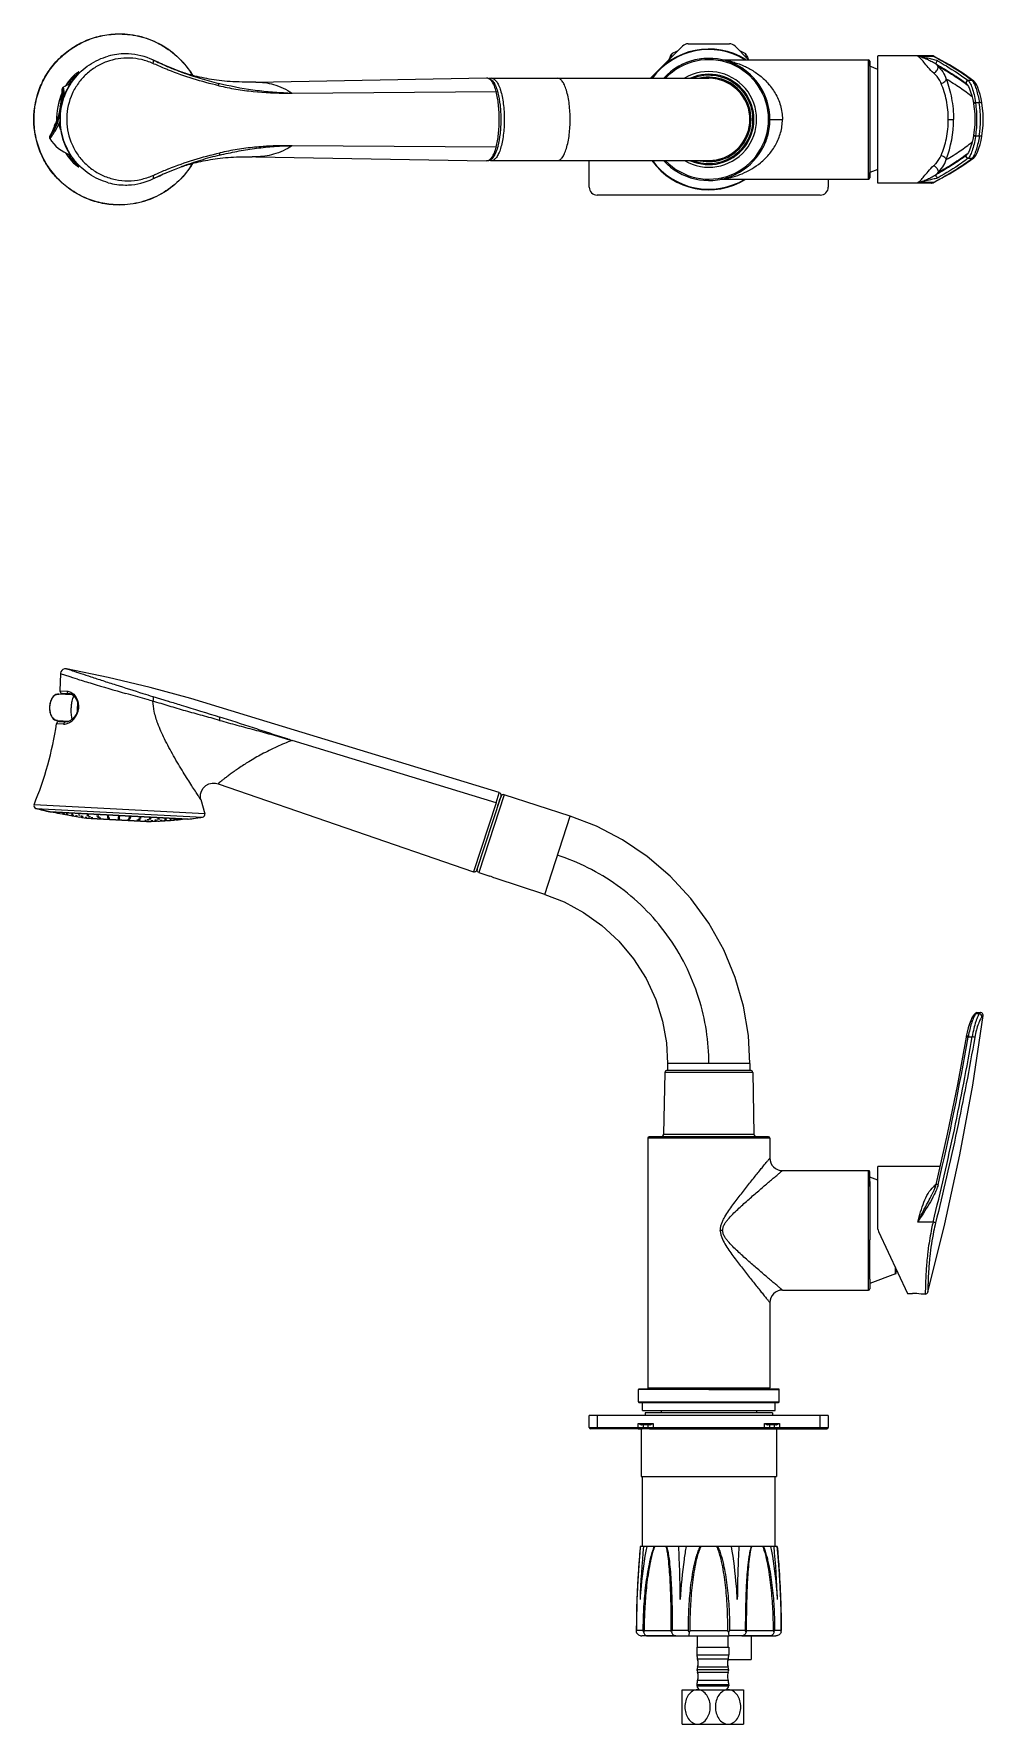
# Model space of a CAD drawing. Header units: millimetres. Extents: x 120 to 1856, y -818 to 764.
# Drawn here: x 1291 to 1648, y -804 to -167 of the extents above; entities that cross this region are included whole.
import ezdxf

# ---------------------------------------------------------------- set-up
doc = ezdxf.new("R2010")
doc.units = ezdxf.units.MM
doc.header["$LTSCALE"] = 0.1
doc.layers.add('02___PRT_ALL_AXES', color=7, linetype='Continuous')

msp = doc.modelspace()

# ---------------------------------------------------------------- linework, layer by layer
at = {"color": 7, "linetype": 'Continuous'}
for p, q in [((1522.7661, -183.811), (1534.8879, -171.6892)), ((1537.0092, -170.8105), (1552.5239, -170.8105)), ((1554.6453, -171.6892), (1559.7734, -176.8173)), ((1335.4614, -176.9279), (1335.5001, -176.9462)), ((1339.4434, -178.742), (1335.4636, -176.9287)), ((1335.6147, -176.9979), (1335.8393, -177.0873)), ((1530.9017, -174.8316), (1530.9636, -174.6605)), ((1530.9636, -174.6605), (1531.0178, -174.5052)), ((1550.033, -176.8186), (1604.864, -176.8114)), ((1558.51, -174.5052), (1558.5138, -174.5073)), ((1558.5615, -174.6517), (1558.51, -174.5052)), ((1558.6837, -174.9839), (1558.5615, -174.6517)), ((1604.8699, -221.8114), (1604.864, -176.8114)), ((1605.364, -177.3113), (1605.3637, -182.311)), ((1605.365, -179.3111), (1605.364, -177.3113)), ((1608.4449, -175.3151), (1608.4949, -175.311)), ((1608.4449, -223.3069), (1608.4449, -175.3151)), ((1628.5482, -175.311), (1608.5001, -175.311)), ((1623.4369, -175.5163), (1629.224, -175.5163)), ((1629.224, -175.5163), (1628.54, -175.311)), ((1629.6929, -175.6245), (1629.2036, -175.4172)), ((1629.6408, -175.7383), (1629.224, -175.5163)), ((1306.0166, -183.507), (1305.9055, -183.6515)), ((1305.9058, -183.6511), (1305.9286, -183.6245)), ((1305.9286, -183.6245), (1305.9085, -183.6507)), ((1305.9286, -183.6245), (1307.1724, -182.06)), ((1306.2748, -183.1763), (1306.0166, -183.507)), ((1339.9923, -178.9699), (1340.0244, -178.9873)), ((1346.1614, -181.4653), (1346.3477, -181.5336)), ((1346.4559, -181.57), (1346.3215, -181.5237)), ((1346.6672, -181.6414), (1346.4559, -181.57)), ((1374.2385, -185.247), (1461.0172, -183.6543)), ((1462.9573, -183.811), (1544.7682, -183.811)), ((1605.3637, -182.811), (1605.3653, -199.3151)), ((1605.3643, -179.3111), (1605.3639, -182.811)), ((1608.4449, -180.449), (1605.3643, -179.311)), ((1301.0786, -191.0005), (1301.1168, -190.9739)), ((1301.1289, -190.7749), (1301.1149, -190.9746)), ((1301.117, -190.9955), (1301.1189, -190.9682)), ((1301.1189, -190.9682), (1301.1212, -190.9361)), ((1301.1215, -190.9681), (1301.1418, -190.9126)), ((1301.1418, -190.9126), (1301.1337, -190.9412)), ((1301.1345, -190.9421), (1301.1346, -190.9418)), ((1301.2776, -190.9126), (1301.1418, -190.9126)), ((1301.2098, -190.9657), (1301.302, -190.9349)), ((1301.3007, -187.7922), (1301.2892, -187.8733)), ((1301.297, -190.9076), (1301.302, -190.9349)), ((1301.33, -190.8951), (1301.2971, -190.9082)), ((1301.3549, -190.8728), (1301.33, -190.8951)), ((1301.3719, -190.8245), (1301.3661, -190.854)), ((1301.3838, -190.8509), (1301.3755, -190.8153)), ((1303.0835, -188.1013), (1303.0849, -188.1008)), ((1374.2373, -185.2471), (1374.2379, -185.247)), ((1387.8378, -189.4105), (1464.641, -188.8597)), ((1642.1144, -186.2778), (1641.8749, -186.0182)), ((1642.0621, -186.2711), (1642.0381, -186.2527)), ((1642.1937, -186.384), (1642.1092, -186.3074)), ((1642.1234, -186.2894), (1642.1144, -186.2778)), ((1642.1234, -186.2895), (1642.1773, -186.3629)), ((1643.9619, -184.7061), (1642.4719, -184.7061)), ((1644.5703, -184.904), (1644.566, -184.9007)), ((1300.4823, -194.268), (1300.4862, -194.3039)), ((1300.4848, -194.2464), (1300.4902, -194.1968)), ((1300.6627, -194.2464), (1300.4848, -194.2464)), ((1300.4878, -194.3087), (1300.4848, -194.2464)), ((1300.5123, -194.3598), (1300.4878, -194.3087)), ((1300.4917, -194.1868), (1300.49, -194.1968)), ((1300.4902, -194.1968), (1300.5008, -194.147)), ((1300.4973, -194.1565), (1300.4917, -194.1868)), ((1300.5008, -194.147), (1300.6787, -194.147)), ((1300.5566, -194.3997), (1300.5158, -194.3643)), ((1300.6195, -194.4199), (1300.5674, -194.4055)), ((1300.5828, -194.4119), (1300.6194, -194.4199)), ((1300.6029, -193.455), (1300.6071, -193.4044)), ((1300.7808, -193.455), (1300.6029, -193.455)), ((1300.6029, -193.455), (1300.6067, -193.5142)), ((1300.6067, -193.5142), (1300.632, -193.5659)), ((1300.6082, -193.395), (1300.6069, -193.4044)), ((1300.6071, -193.4044), (1300.6165, -193.3536)), ((1300.6124, -193.3679), (1300.6082, -193.395)), ((1300.6165, -193.3536), (1300.7944, -193.3536)), ((1300.6491, -194.4225), (1300.6195, -194.4199)), ((1300.6195, -194.4199), (1300.7783, -194.4199)), ((1300.6353, -193.5702), (1300.6758, -193.6048)), ((1300.748, -194.0206), (1300.6487, -194.0206)), ((1300.6491, -194.4225), (1300.677, -194.4292)), ((1300.7802, -194.4225), (1300.6491, -194.4225)), ((1300.6845, -194.4324), (1300.6491, -194.4225)), ((1300.6734, -194.1968), (1300.6627, -194.2464)), ((1300.6683, -194.4689), (1300.6633, -194.4937)), ((1300.6761, -194.4305), (1300.6683, -194.4689)), ((1300.6787, -194.147), (1300.6734, -194.1968)), ((1300.722, -194.2038), (1300.6734, -194.1968)), ((1300.677, -194.4292), (1300.7047, -194.4459)), ((1300.6916, -194.438), (1300.681, -194.4994)), ((1300.6866, -193.6105), (1300.7381, -193.6246)), ((1300.7019, -193.6169), (1300.7381, -193.6246)), ((1300.7047, -194.4459), (1300.724, -194.4681)), ((1300.7081, -194.504), (1300.7185, -194.4426)), ((1300.7228, -194.1988), (1300.7224, -194.1989)), ((1300.7371, -194.5088), (1300.7388, -194.539)), ((1300.7747, -193.6279), (1300.7381, -193.6246)), ((1300.7381, -193.6246), (1300.8051, -193.6246)), ((1300.7649, -193.2234), (1300.7383, -193.2258)), ((1300.7388, -194.539), (1300.7388, -194.5051)), ((1300.7388, -194.539), (1300.9167, -194.539)), ((1300.7606, -192.0571), (1300.7627, -192.0048)), ((1300.9386, -192.0571), (1300.7606, -192.0571)), ((1300.7667, -192.1147), (1300.7606, -192.0571)), ((1300.7635, -191.9939), (1300.7624, -192.0048)), ((1300.7627, -192.0048), (1300.7699, -191.9522)), ((1300.7665, -191.9662), (1300.7635, -191.9939)), ((1300.8629, -193.2234), (1300.765, -193.2234)), ((1300.7967, -192.1688), (1300.7688, -192.121)), ((1300.7699, -191.9522), (1300.7846, -191.899)), ((1300.7699, -191.9522), (1300.9478, -191.9522)), ((1300.7747, -193.6279), (1300.8042, -193.6352)), ((1300.8046, -193.6279), (1300.7747, -193.6279)), ((1300.804, -193.6351), (1300.7747, -193.6279)), ((1300.7903, -193.4044), (1300.7808, -193.455)), ((1300.7846, -191.899), (1300.8163, -191.856)), ((1300.7944, -193.3536), (1300.7903, -193.4044)), ((1300.7903, -193.4044), (1300.8354, -193.4098)), ((1300.8455, -193.2594), (1300.7944, -193.3536)), ((1300.8197, -191.8529), (1300.8635, -191.8258)), ((1300.8224, -191.2508), (1300.8231, -191.1974)), ((1301.0003, -191.2508), (1300.8224, -191.2508)), ((1300.8294, -191.3067), (1300.8224, -191.2508)), ((1300.8237, -191.1856), (1300.8229, -191.1974)), ((1300.8231, -191.1974), (1300.829, -191.1438)), ((1300.8261, -191.1576), (1300.8237, -191.1856)), ((1300.9069, -194.4941), (1300.8239, -194.4438)), ((1300.8746, -191.0448), (1300.829, -191.1438)), ((1300.829, -191.1438), (1301.0069, -191.1438)), ((1300.8597, -191.3597), (1300.8319, -191.3138)), ((1300.8966, -192.2199), (1300.8473, -192.2068)), ((1300.8635, -191.8258), (1300.9191, -191.8151)), ((1300.9258, -191.0124), (1300.878, -191.0417)), ((1300.9191, -191.8151), (1300.8917, -191.8176)), ((1300.9449, -192.2242), (1300.8966, -192.2199)), ((1300.8966, -192.2199), (1300.975, -192.2199)), ((1300.9587, -191.4097), (1300.9102, -191.397)), ((1301.0074, -191.8151), (1300.9191, -191.8151)), ((1300.9785, -191.0028), (1300.9258, -191.0124)), ((1300.9458, -192.0048), (1300.9386, -192.0571)), ((1301.136, -193.6285), (1300.9435, -193.6033)), ((1300.9449, -192.2242), (1300.9737, -192.2313)), ((1300.9745, -192.2242), (1300.9449, -192.2242)), ((1300.9741, -192.2313), (1300.9449, -192.2242)), ((1300.9478, -191.9522), (1300.9458, -192.0048)), ((1300.9915, -192.0083), (1300.9458, -192.0048)), ((1300.9785, -191.0028), (1300.9507, -191.0054)), ((1301.0135, -191.4146), (1300.9587, -191.4097)), ((1300.9587, -191.4097), (1301.0389, -191.4097)), ((1301.1335, -191.0028), (1300.9785, -191.0028)), ((1301.0063, -191.1974), (1301.0003, -191.2508)), ((1301.0069, -191.1438), (1301.0063, -191.1974)), ((1301.0063, -191.1974), (1301.0552, -191.2001)), ((1301.0135, -191.4146), (1301.038, -191.4206)), ((1301.0385, -191.4146), (1301.0135, -191.4146)), ((1301.0569, -191.1833), (1301.0565, -191.1834)), ((1301.3835, -191.8111), (1301.1443, -191.7928)), ((1301.3906, -191.5222), (1301.3835, -191.8111)), ((1301.4632, -191.8171), (1301.3835, -191.8111)), ((1301.4632, -191.8169), (1301.4775, -191.5725)), ((1301.4785, -191.5246), (1301.4727, -191.4307)), ((1644.4559, -193.1532), (1644.4814, -193.3092)), ((1644.5183, -193.2632), (1644.4815, -193.31)), ((1644.4815, -193.3098), (1644.4945, -193.3911)), ((1644.5252, -193.3502), (1644.4946, -193.392)), ((1646.6178, -193.0571), (1645.2712, -193.0571)), ((1298.0547, -202.6946), (1298.0551, -202.6945)), ((1298.1363, -203.0178), (1298.1177, -203.0417)), ((1298.1463, -203.1257), (1298.1371, -203.1571)), ((1298.1371, -203.1571), (1298.1561, -203.1372)), ((1298.1599, -203.0918), (1298.1463, -203.1257)), ((1298.1468, -203.1281), (1298.1466, -203.1292)), ((1298.3052, -201.6988), (1298.2958, -201.7393)), ((1298.3176, -201.6796), (1298.4497, -201.3241)), ((1298.4432, -201.6796), (1298.3176, -201.6796)), ((1298.6172, -201.3241), (1298.4432, -201.6796)), ((1298.4452, -202.1426), (1298.6526, -202.2308)), ((1298.4493, -201.3243), (1298.4497, -201.3241)), ((1298.4497, -201.3241), (1298.6197, -200.9655)), ((1298.6526, -202.2308), (1298.5169, -202.4894)), ((1298.5402, -202.6064), (1298.5774, -202.5494)), ((1298.5773, -202.5496), (1298.6171, -202.4753)), ((1298.6116, -200.9686), (1298.5911, -201.0085)), ((1298.6171, -202.4753), (1298.7231, -202.2572)), ((1298.7453, -200.9655), (1298.6172, -201.3241)), ((1298.6172, -201.3241), (1298.6612, -201.3395)), ((1298.6197, -200.9655), (1298.7453, -200.9655)), ((1298.7216, -202.2606), (1298.6526, -202.2308)), ((1298.8967, -200.7791), (1298.8709, -200.7802)), ((1298.8969, -200.7791), (1298.9007, -200.7791)), ((1298.8974, -200.7791), (1298.897, -200.7791)), ((1299.1422, -200.4954), (1299.3582, -200.5738)), ((1299.1515, -200.0465), (1299.1505, -200.0103)), ((1299.2247, -199.93), (1299.2252, -199.9299)), ((1299.3489, -200.8849), (1300.0338, -201.1475)), ((1299.4471, -200.3057), (1299.3582, -200.5738)), ((1299.4301, -200.6002), (1299.3582, -200.5738)), ((1299.422, -200.3046), (1299.4144, -200.3047)), ((1299.4471, -200.3057), (1299.422, -200.3051)), ((1299.4314, -200.5967), (1299.5126, -200.3762)), ((1299.4471, -200.3057), (1299.4555, -200.306)), ((1299.5126, -200.3762), (1299.5315, -200.318)), ((1299.5272, -199.7341), (1299.5243, -199.7591)), ((1299.5243, -199.7591), (1299.5282, -199.7594)), ((1299.5625, -199.7307), (1299.5271, -199.7347)), ((1299.5315, -200.3181), (1299.5491, -200.2415)), ((1299.5924, -199.7156), (1299.5625, -199.7307)), ((1299.6075, -199.7013), (1299.5879, -199.7449)), ((1299.6212, -199.6752), (1299.6075, -199.7013)), ((1299.6243, -199.7014), (1299.6267, -199.6682)), ((1567.7698, -199.3152), (1572.4701, -199.3153)), ((1605.3654, -199.311), (1605.3688, -219.048)), ((1634.9607, -199.311), (1636.9203, -199.311)), ((1296.5979, -206.5216), (1296.5981, -206.522)), ((1296.5981, -206.522), (1296.6063, -206.5257)), ((1297.2252, -204.4853), (1296.8816, -205.1515)), ((1464.641, -209.7623), (1387.8378, -209.2113)), ((1644.4559, -205.4688), (1644.1892, -206.8581)), ((1644.4815, -205.312), (1644.4561, -205.4679)), ((1644.5183, -205.3588), (1644.4815, -205.3121)), ((1644.4946, -205.2296), (1644.4817, -205.3109)), ((1644.5252, -205.2718), (1644.4946, -205.23)), ((1646.6178, -205.5648), (1645.2712, -205.5648)), ((1303.0849, -210.5212), (1303.0835, -210.5207)), ((1305.9055, -214.9704), (1306.0059, -215.1011)), ((1305.9286, -214.9975), (1305.9056, -214.9706)), ((1305.9087, -214.9714), (1305.9288, -214.9977)), ((1307.1734, -216.5626), (1305.9286, -214.9975)), ((1306.0059, -215.1011), (1306.2796, -215.4517)), ((1374.2459, -213.3751), (1372.8689, -213.356)), ((1374.2414, -213.375), (1461.0121, -214.9675)), ((1462.9573, -214.811), (1544.7682, -214.811)), ((1499.7666, -224.8105), (1499.7666, -214.811)), ((1640.3683, -216.7078), (1644.5703, -213.718)), ((1641.8749, -212.6037), (1642.1144, -212.3443)), ((1642.0794, -212.3203), (1642.0894, -212.3085)), ((1642.0981, -212.3232), (1642.1092, -212.3145)), ((1642.1092, -212.3145), (1642.1935, -212.2381)), ((1642.1143, -212.3443), (1642.1239, -212.3318)), ((1642.1768, -212.2597), (1642.1238, -212.332)), ((1642.4719, -213.9158), (1643.9619, -213.9158)), ((1644.5703, -213.718), (1644.5663, -213.7211)), ((1335.6174, -221.6222), (1335.5015, -221.6723)), ((1335.9146, -221.5049), (1335.6174, -221.6222)), ((1346.3438, -217.0898), (1346.137, -217.1657)), ((1346.2967, -217.1071), (1346.3802, -217.078)), ((1346.3802, -217.078), (1346.6015, -217.0027)), ((1549.9832, -221.8186), (1550.3259, -221.7625)), ((1549.9832, -221.8186), (1604.8699, -221.8114)), ((1589.7666, -221.8134), (1589.7666, -224.8105)), ((1605.3688, -217.9249), (1605.3695, -219.3108)), ((1605.3688, -219.048), (1605.3698, -221.3112)), ((1608.4449, -218.174), (1605.3695, -219.311)), ((1605.3698, -221.3113), (1605.3702, -219.3108)), ((1586.7666, -227.8105), (1502.7666, -227.8105)), ((1608.4949, -223.3109), (1608.4449, -223.3069)), ((1628.5482, -223.311), (1608.5001, -223.311)), ((1629.224, -223.1057), (1623.4368, -223.1057)), ((1629.224, -223.1057), (1628.54, -223.311)), ((1629.1998, -223.2059), (1629.6929, -222.9975)), ((1629.224, -223.1057), (1629.6409, -222.8836)), ((1300.5778, -408.1669), (1300.4007, -414.4372)), ((1304.2167, -409.275), (1300.5778, -408.1669)), ((1305.3258, -409.6113), (1304.2167, -409.275)), ((1307.0772, -410.141), (1305.3258, -409.6113)), ((1304.9463, -416.0018), (1300.0335, -415.7444)), ((1300.4007, -414.4372), (1300.3995, -414.4616)), ((1300.3995, -414.4618), (1303.0849, -414.6025)), ((1303.9226, -415.6478), (1301.3458, -415.5127)), ((1305.9448, -416.8205), (1305.6058, -416.4683)), ((1326.1882, -415.7887), (1325.0907, -415.4714)), ((1335.3895, -416.6378), (1341.2426, -418.4193)), ((1375.601, -425.2726), (1349.7329, -417.4278)), ((1296.5032, -420.5662), (1296.6048, -420.5715)), ((1299.5101, -425.7306), (1303.7757, -425.9542)), ((1300.1821, -426.0663), (1302.6981, -426.1981)), ((1301.805, -426.0512), (1301.7998, -426.1511)), ((1301.8051, -426.0512), (1303.2336, -426.1261)), ((1307.1167, -421.5063), (1307.1568, -420.7406)), ((1307.122, -421.4142), (1307.1574, -421.4166)), ((1307.2497, -420.8365), (1307.1524, -420.8328)), ((1465.877, -452.8728), (1375.601, -425.2726)), ((1301.7598, -427.0538), (1299.1408, -426.9166)), ((1386.8753, -432.9023), (1387.8371, -433.1963)), ((1464.641, -456.6759), (1387.8378, -433.1948)), ((1359.96, -449.5155), (1456.2003, -482.6537)), ((1354.944, -460.8011), (1290.6626, -457.4323)), ((1353.4788, -455.4453), (1354.944, -460.8011)), ((1464.6405, -456.6775), (1456.2003, -482.6537)), ((1457.477, -482.0172), (1466.5355, -454.1379)), ((1467.747, -453.6452), (1458.2138, -482.9855)), ((1464.6567, -456.6843), (1465.875, -452.8773)), ((1465.3772, -457.701), (1466.5179, -454.188)), ((1465.9717, -455.8729), (1466.235, -455.0618)), ((1466.5329, -454.142), (1466.235, -455.0618)), ((1492.5506, -461.7044), (1467.747, -453.6452)), ((1296.6644, -460.1156), (1291.326, -458.7809)), ((1291.326, -458.7809), (1354.1433, -462.073)), ((1296.7161, -460.1229), (1296.6644, -460.1156)), ((1348.6947, -462.8424), (1296.6644, -460.1156)), ((1296.7161, -460.1229), (1348.6425, -462.8442)), ((1301.2279, -460.8898), (1301.2018, -460.8847)), ((1301.3026, -460.9044), (1301.2279, -460.8898)), ((1301.5487, -460.9527), (1301.3026, -460.9044)), ((1301.6822, -460.9789), (1301.5487, -460.9527)), ((1301.889, -460.9518), (1301.6071, -460.9069)), ((1301.6071, -460.9069), (1301.7106, -460.9339)), ((1301.7947, -461.001), (1301.6822, -460.9789)), ((1301.7106, -460.9339), (1301.8858, -460.9704)), ((1301.8695, -461.0156), (1301.7947, -461.001)), ((1301.8956, -461.0208), (1301.8695, -461.0156)), ((1302.1973, -461.014), (1302.0222, -460.9775)), ((1302.1316, -461.0167), (1302.301, -461.041)), ((1302.301, -461.041), (1302.1973, -461.014)), ((1303.1547, -461.0177), (1302.8078, -460.9726)), ((1302.8078, -460.9726), (1302.9105, -461.0054)), ((1302.9105, -461.0054), (1303.0211, -461.0299)), ((1303.2882, -461.0793), (1303.4008, -461.096)), ((1303.3991, -461.0684), (1303.2887, -461.0439)), ((1303.502, -461.1012), (1303.3991, -461.0684)), ((1303.4008, -461.096), (1303.502, -461.1012)), ((1304.5904, -461.5172), (1304.5736, -461.5143)), ((1304.6394, -461.5257), (1304.5904, -461.5172)), ((1304.716, -461.5389), (1304.6394, -461.5257)), ((1304.9209, -461.5743), (1304.716, -461.5389)), ((1304.7576, -461.0794), (1304.8592, -461.1167)), ((1304.9107, -461.1289), (1305.156, -461.1754)), ((1305.1671, -461.6167), (1304.9209, -461.5743)), ((1305.2889, -461.5755), (1305.0173, -461.5386)), ((1305.0173, -461.5386), (1305.1203, -461.5627)), ((1305.2991, -461.1493), (1305.0546, -461.1029)), ((1305.1203, -461.5627), (1305.2869, -461.5934)), ((1305.242, -461.6296), (1305.1671, -461.6167)), ((1305.2683, -461.6342), (1305.242, -461.6296)), ((1305.2763, -461.1927), (1305.3736, -461.2028)), ((1305.4523, -461.1988), (1305.3504, -461.1615)), ((1305.3736, -461.2028), (1305.4523, -461.1988)), ((1305.609, -461.6322), (1305.4425, -461.6016)), ((1305.5362, -461.6347), (1305.7121, -461.6564)), ((1305.7121, -461.6564), (1305.609, -461.6322)), ((1306.6912, -461.6507), (1306.3268, -461.6104)), ((1306.3268, -461.6104), (1306.429, -461.6397)), ((1306.429, -461.6397), (1306.5227, -461.6582)), ((1306.7943, -461.7025), (1306.9923, -461.7245)), ((1306.9195, -461.6926), (1306.826, -461.6741)), ((1307.0219, -461.722), (1306.9195, -461.6926)), ((1306.9923, -461.7245), (1307.0219, -461.7222)), ((1307.3812, -461.2231), (1307.4817, -461.2637)), ((1307.4817, -461.2637), (1307.8592, -461.3294)), ((1307.9761, -461.2896), (1307.5987, -461.2238)), ((1307.9759, -462.0692), (1307.9496, -462.0653)), ((1308.0511, -462.0805), (1307.9759, -462.0692)), ((1308.0766, -461.3301), (1307.9761, -461.2896)), ((1308.164, -462.0973), (1308.0511, -462.0805)), ((1308.4308, -462.1371), (1308.164, -462.0973)), ((1308.5436, -462.1539), (1308.4308, -462.1371)), ((1308.6292, -461.7307), (1308.4359, -461.7259)), ((1308.4359, -461.7259), (1308.5372, -461.7592)), ((1308.449, -462.0915), (1308.4371, -462.092)), ((1308.4371, -462.092), (1308.4697, -462.1005)), ((1308.4999, -462.0962), (1308.449, -462.0915)), ((1308.4697, -462.1005), (1308.5396, -462.1132)), ((1308.5849, -462.1064), (1308.4999, -462.0962)), ((1308.5372, -461.7592), (1308.5663, -461.7653)), ((1308.5396, -462.1132), (1308.8758, -462.1644)), ((1308.6188, -462.1651), (1308.5436, -462.1539)), ((1308.5658, -461.7653), (1308.9388, -461.8227)), ((1309.03, -462.1722), (1308.5849, -462.1064)), ((1308.6451, -462.169), (1308.6188, -462.1651)), ((1309.0017, -461.7881), (1308.6292, -461.7307)), ((1308.9388, -461.8227), (1309.1315, -461.8275)), ((1308.9849, -462.179), (1309.0699, -462.1893)), ((1309.03, -461.7942), (1309.0011, -461.7881)), ((1309.1315, -461.8275), (1309.03, -461.7942)), ((1309.0999, -462.1849), (1309.03, -462.1722)), ((1309.0699, -462.1893), (1309.1207, -462.194)), ((1309.1327, -462.1934), (1309.0999, -462.1849)), ((1309.1207, -462.1939), (1309.1327, -462.1934)), ((1309.9137, -462.1683), (1309.8666, -462.1703)), ((1309.8666, -462.1703), (1309.9086, -462.1841)), ((1309.9086, -462.1841), (1309.9685, -462.1961)), ((1310.4605, -462.2392), (1309.9137, -462.1683)), ((1309.9685, -462.1961), (1310.0732, -462.2139)), ((1310.3221, -462.2483), (1310.4332, -462.2605)), ((1310.5626, -462.265), (1310.4605, -462.2392)), ((1310.4621, -462.2632), (1310.5155, -462.2671)), ((1310.5155, -462.2671), (1310.5626, -462.265)), ((1310.5783, -461.3982), (1310.6357, -461.4289)), ((1310.6357, -461.4289), (1310.6627, -461.4367)), ((1310.6778, -461.4407), (1310.9901, -461.4935)), ((1311.1747, -461.4476), (1310.8192, -461.3905)), ((1311.217, -461.4594), (1311.1747, -461.4476)), ((1311.2744, -461.4901), (1311.217, -461.4594)), ((1311.4687, -461.8778), (1311.2389, -461.8793)), ((1311.2389, -461.8793), (1311.3138, -461.9093)), ((1311.3138, -461.9093), (1311.3304, -461.9132)), ((1311.3393, -461.9152), (1311.7053, -461.9694)), ((1311.8346, -461.9319), (1311.4687, -461.8778)), ((1311.7053, -461.9694), (1311.9338, -461.9705)), ((1311.8603, -461.9379), (1311.8339, -461.9319)), ((1311.9352, -461.9679), (1311.8603, -461.9379)), ((1312.1404, -462.2948), (1312.2432, -462.2904)), ((1312.177, -462.3099), (1312.1404, -462.2948)), ((1333.0198, -463.7356), (1312.16, -462.6424)), ((1312.1947, -462.6454), (1312.16, -462.6424)), ((1312.2415, -462.3239), (1312.177, -462.3099)), ((1312.1947, -462.6454), (1332.985, -463.735)), ((1312.2415, -462.3239), (1312.3546, -462.3427)), ((1312.7357, -462.3498), (1312.2432, -462.2904)), ((1312.6211, -462.3749), (1312.734, -462.3833)), ((1312.734, -462.3832), (1312.8098, -462.3847)), ((1312.8369, -462.3789), (1312.7357, -462.3498)), ((1312.8098, -462.3847), (1312.8369, -462.3789)), ((1314.2515, -461.6184), (1314.2259, -461.598)), ((1314.2515, -461.6184), (1314.2955, -461.6334)), ((1314.3246, -461.641), (1314.6544, -461.6888)), ((1314.3827, -461.5764), (1314.491, -461.5816)), ((1314.491, -461.5816), (1314.824, -461.6296)), ((1314.5954, -462.0631), (1314.7428, -462.0479)), ((1314.6291, -462.083), (1314.5954, -462.0631)), ((1314.6291, -462.083), (1314.6697, -462.0943)), ((1314.6544, -461.6888), (1314.7636, -461.6943)), ((1314.6951, -462.1001), (1315.0157, -462.1438)), ((1314.7428, -462.0479), (1314.8521, -462.0536)), ((1314.7636, -461.6943), (1314.9064, -461.6847)), ((1314.8661, -461.6411), (1314.824, -461.6296)), ((1314.8521, -462.0536), (1315.1927, -462.0989)), ((1314.8973, -461.6523), (1314.8661, -461.6411)), ((1314.9229, -461.6727), (1314.8973, -461.6523)), ((1314.9064, -461.6847), (1314.9229, -461.6727)), ((1315.0157, -462.1438), (1315.2881, -462.1413)), ((1315.2791, -462.4494), (1315.1034, -462.457)), ((1315.1034, -462.457), (1315.2039, -462.4878)), ((1315.2298, -462.1076), (1315.1927, -462.0989)), ((1315.2039, -462.4878), (1315.2963, -462.5026)), ((1315.2589, -462.116), (1315.2298, -462.1076)), ((1315.2926, -462.1359), (1315.2589, -462.116)), ((1315.7, -462.4965), (1315.2791, -462.4494)), ((1315.6251, -462.5348), (1315.7218, -462.5377)), ((1315.8007, -462.5272), (1315.7, -462.4965)), ((1315.7218, -462.5377), (1315.8007, -462.5272)), ((1318.1836, -461.8146), (1318.1898, -461.8248)), ((1318.3184, -461.7871), (1318.1892, -461.8068)), ((1318.1898, -461.8248), (1318.2399, -461.8463)), ((1318.2399, -461.8463), (1318.2818, -461.857)), ((1318.2818, -461.857), (1318.6539, -461.8983)), ((1318.4309, -461.7879), (1318.3184, -461.7871)), ((1318.3371, -462.2679), (1318.3454, -462.2778)), ((1318.4667, -462.2468), (1318.3412, -462.2624)), ((1318.3454, -462.2778), (1318.3958, -462.2955)), ((1318.3958, -462.2955), (1318.4363, -462.3045)), ((1318.7832, -461.8286), (1318.4309, -461.7879)), ((1318.4363, -462.3045), (1318.8107, -462.3434)), ((1318.5793, -462.2485), (1318.4667, -462.2468)), ((1318.5542, -462.646), (1318.6543, -462.6766)), ((1318.9358, -462.2867), (1318.5793, -462.2485)), ((1318.6543, -462.6766), (1318.8709, -462.7029)), ((1318.8422, -461.8447), (1318.7832, -461.8286)), ((1319.152, -462.6693), (1318.8145, -462.6347)), ((1318.8754, -461.8608), (1318.8422, -461.8447)), ((1318.8817, -461.8708), (1318.8754, -461.8608)), ((1318.993, -462.3002), (1318.9358, -462.2867)), ((1318.9919, -462.7112), (1319.1877, -462.7137)), ((1319.0269, -462.3135), (1318.993, -462.3002)), ((1319.0352, -462.3231), (1319.0269, -462.3135)), ((1319.2523, -462.7), (1319.152, -462.6693)), ((1319.1877, -462.7137), (1319.2523, -462.7)), ((1322.3573, -462.8776), (1322.2573, -462.8487)), ((1322.2974, -462.4709), (1322.2764, -462.4838)), ((1322.2764, -462.4838), (1322.3755, -462.5183)), ((1322.5537, -462.4575), (1322.2974, -462.4709)), ((1322.3209, -462.0245), (1322.2996, -462.0402)), ((1322.2996, -462.0402), (1322.3977, -462.0802)), ((1322.5781, -462.006), (1322.3209, -462.0245)), ((1322.3573, -462.8776), (1322.4297, -462.8868)), ((1322.701, -462.5467), (1322.3755, -462.5183)), ((1322.7232, -462.111), (1322.3977, -462.0802)), ((1322.4297, -462.8868), (1322.605, -462.9006)), ((1322.8761, -462.4859), (1322.5537, -462.4575)), ((1322.9003, -462.0367), (1322.5781, -462.006)), ((1322.8561, -462.8564), (1322.6085, -462.8335)), ((1322.8091, -462.5471), (1322.701, -462.5467)), ((1322.8315, -462.1104), (1322.7232, -462.111)), ((1322.7385, -462.905), (1322.9563, -462.8854)), ((1322.9563, -462.8854), (1322.8561, -462.8564)), ((1322.9754, -462.5204), (1322.8761, -462.4859)), ((1322.9987, -462.0768), (1322.9003, -462.0367)), ((1326.149, -463.028), (1325.9603, -463.0515)), ((1325.9603, -463.0515), (1326.0607, -463.0771)), ((1326.0607, -463.0771), (1326.2181, -463.0899)), ((1326.4025, -463.0323), (1326.149, -463.028)), ((1326.2249, -462.6907), (1326.2156, -462.6995)), ((1326.2156, -462.6995), (1326.2798, -462.7248)), ((1326.247, -462.6837), (1326.2249, -462.6907)), ((1326.2798, -462.7248), (1326.3151, -462.7306)), ((1326.3151, -462.7306), (1326.659, -462.7501)), ((1326.5597, -463.0451), (1326.4025, -463.0323)), ((1326.4228, -462.2563), (1326.4156, -462.2657)), ((1326.4156, -462.2657), (1326.4897, -462.2978)), ((1326.5816, -462.2284), (1326.4286, -462.2531)), ((1326.4424, -463.0948), (1326.5395, -463.0919)), ((1326.5141, -462.3023), (1326.8627, -462.3235)), ((1326.5395, -463.0919), (1326.6602, -463.0708)), ((1326.6602, -463.0708), (1326.5597, -463.0451)), ((1326.6972, -462.2247), (1326.5816, -462.2284)), ((1326.659, -462.7501), (1326.7707, -462.7466)), ((1327.017, -462.2462), (1326.6972, -462.2247)), ((1326.7707, -462.7466), (1326.8568, -462.7384)), ((1326.8823, -462.6993), (1326.816, -462.6865)), ((1326.8568, -462.7384), (1326.9064, -462.7264)), ((1326.8627, -462.3235), (1326.9752, -462.3183)), ((1326.9156, -462.7176), (1326.8823, -462.6993)), ((1326.9064, -462.7264), (1326.9156, -462.7175)), ((1326.9752, -462.3183), (1327.0608, -462.3075)), ((1327.0814, -462.2606), (1327.017, -462.2462)), ((1327.0608, -462.3075), (1327.1084, -462.2922)), ((1327.1156, -462.2829), (1327.0814, -462.2606)), ((1327.1084, -462.2922), (1327.1157, -462.2828)), ((1329.411, -463.2405), (1329.512, -463.2614)), ((1329.512, -463.2614), (1329.5849, -463.2664)), ((1329.5849, -463.2664), (1329.8279, -463.2708)), ((1329.938, -463.2177), (1329.6952, -463.2132)), ((1329.8279, -463.2708), (1330.0383, -463.261)), ((1330.0107, -463.2226), (1329.938, -463.2177)), ((1329.9929, -462.8882), (1329.9573, -462.9044)), ((1329.9573, -462.9044), (1329.9953, -462.9216)), ((1330.0476, -462.8795), (1329.9929, -462.8882)), ((1329.9953, -462.9216), (1330.0575, -462.9309)), ((1330.1118, -463.2436), (1330.0107, -463.2226)), ((1330.0383, -463.261), (1330.1118, -463.2436)), ((1330.0575, -462.9309), (1330.1668, -462.939)), ((1330.401, -462.4648), (1330.3734, -462.4824)), ((1330.3734, -462.4824), (1330.3986, -462.4998)), ((1330.3986, -462.4998), (1330.4726, -462.5145)), ((1330.4589, -462.4524), (1330.401, -462.4648)), ((1330.4279, -462.9399), (1330.5421, -462.9326)), ((1330.5657, -462.5232), (1330.4726, -462.5145)), ((1330.6203, -462.8878), (1330.5578, -462.8785)), ((1330.7892, -462.5267), (1330.5657, -462.5232)), ((1330.5689, -462.9297), (1330.6227, -462.9212)), ((1330.6582, -462.905), (1330.6203, -462.8878)), ((1330.6227, -462.9212), (1330.6582, -462.905)), ((1330.9854, -462.5115), (1330.7892, -462.5267)), ((1331.049, -462.4636), (1330.975, -462.4489)), ((1331.0468, -462.4986), (1330.9854, -462.5115)), ((1331.0468, -462.4986), (1331.0744, -462.481)), ((1331.0744, -462.481), (1331.049, -462.4636)), ((1332.5919, -463.3775), (1332.3741, -463.4028)), ((1332.3741, -463.4028), (1332.476, -463.4179)), ((1332.476, -463.418), (1332.8579, -463.4172)), ((1332.9738, -463.3769), (1332.5919, -463.3775)), ((1332.8579, -463.4172), (1333.0756, -463.392)), ((1333.0756, -463.392), (1332.9738, -463.3769)), ((1332.985, -463.735), (1333.0198, -463.7356)), ((1333.3915, -463.0663), (1333.3138, -463.0882)), ((1333.3138, -463.0882), (1333.3868, -463.1066)), ((1333.415, -463.109), (1333.5102, -463.1132)), ((1333.5102, -463.1132), (1333.7404, -463.1107)), ((1333.7404, -463.1107), (1333.9213, -463.0971)), ((1334.0156, -463.073), (1333.9142, -463.0523)), ((1333.938, -463.095), (1334.0156, -463.073)), ((1334.0813, -462.6577), (1334.021, -462.6823)), ((1334.021, -462.6823), (1334.0791, -462.7036)), ((1334.0791, -462.7036), (1334.1213, -462.7086)), ((1334.1213, -462.7086), (1334.2215, -462.7143)), ((1334.2215, -462.7143), (1334.4637, -462.7103)), ((1334.4637, -462.7103), (1334.5756, -462.701)), ((1334.5756, -462.701), (1334.6345, -462.6931)), ((1334.7229, -462.6636), (1334.6224, -462.6371)), ((1334.6345, -462.6931), (1334.6625, -462.6881)), ((1334.8973, -463.5037), (1334.6479, -463.5273)), ((1334.6479, -463.5273), (1334.6945, -463.5342)), ((1334.6625, -462.6881), (1334.7229, -462.6636)), ((1334.6945, -463.5342), (1334.7298, -463.5356)), ((1334.7507, -463.536), (1335.1008, -463.5295)), ((1335.247, -463.4971), (1334.8973, -463.5037)), ((1335.1008, -463.5295), (1335.2125, -463.5233)), ((1335.2125, -463.5233), (1335.3432, -463.5093)), ((1335.3034, -463.4989), (1335.247, -463.4971)), ((1335.35, -463.5058), (1335.3034, -463.4989)), ((1336.0774, -463.6055), (1336.0893, -463.6073)), ((1336.1991, -463.5941), (1336.0796, -463.6045)), ((1336.2501, -463.2162), (1336.1168, -463.2418)), ((1336.1168, -463.2418), (1336.2191, -463.256)), ((1336.1809, -463.6075), (1336.5454, -463.595)), ((1336.2191, -463.256), (1336.3234, -463.2571)), ((1336.7168, -463.1992), (1336.2501, -463.2162)), ((1336.6762, -463.5754), (1336.3119, -463.588)), ((1336.5915, -463.6311), (1336.5649, -463.6322)), ((1336.5731, -463.248), (1336.686, -463.239)), ((1336.6674, -463.6278), (1336.5915, -463.6311)), ((1336.6582, -463.5888), (1336.7777, -463.5784)), ((1336.7691, -463.6234), (1336.6674, -463.6278)), ((1336.686, -463.239), (1336.7651, -463.2293)), ((1336.768, -463.5756), (1336.716, -463.575)), ((1336.8193, -463.2134), (1336.7168, -463.1992)), ((1336.7651, -463.2293), (1336.8193, -463.2134)), ((1336.7799, -463.5774), (1336.768, -463.5756)), ((1336.7815, -463.6229), (1336.7691, -463.6234)), ((1337.1649, -463.6062), (1336.7815, -463.6229)), ((1337.2674, -463.6018), (1337.1649, -463.6062)), ((1337.3222, -462.8275), (1337.218, -462.8573)), ((1337.218, -462.8573), (1337.3196, -462.877)), ((1337.4105, -462.8795), (1337.3196, -462.877)), ((1337.7277, -462.8641), (1337.4105, -462.8795)), ((1337.8165, -462.8534), (1337.7277, -462.8641)), ((1337.8165, -462.8534), (1337.8936, -462.8383)), ((1337.9207, -462.8236), (1337.8191, -462.804)), ((1337.8936, -462.8383), (1337.9207, -462.8236)), ((1338.4258, -463.3302), (1338.2259, -463.3573)), ((1338.2259, -463.3573), (1338.3293, -463.3644)), ((1338.3293, -463.3644), (1338.4263, -463.3626)), ((1338.8254, -463.3118), (1338.4258, -463.3302)), ((1338.7291, -463.3461), (1338.8369, -463.3361)), ((1338.9289, -463.319), (1338.8254, -463.3118)), ((1338.8369, -463.3361), (1338.9289, -463.319)), ((1339.8092, -463.4027), (1339.5354, -463.429)), ((1339.5354, -463.429), (1339.6396, -463.429)), ((1339.6396, -463.429), (1339.8478, -463.4184)), ((1340.1343, -463.3845), (1339.8092, -463.4027)), ((1339.9992, -462.9678), (1339.8417, -463.001)), ((1339.8417, -463.001), (1339.9446, -463.0139)), ((1339.9446, -463.0139), (1340.0421, -463.0128)), ((1339.9648, -463.4108), (1340.1706, -463.3942)), ((1340.0057, -463.4515), (1339.9791, -463.4533)), ((1340.4419, -462.9422), (1339.9992, -462.9678)), ((1340.0817, -463.4465), (1340.0057, -463.4515)), ((1340.1959, -463.4389), (1340.0817, -463.4465)), ((1340.2387, -463.3845), (1340.1343, -463.3845)), ((1340.1706, -463.3942), (1340.2387, -463.3845)), ((1340.3308, -463.43), (1340.1959, -463.4389)), ((1340.568, -463.4143), (1340.3308, -463.43)), ((1340.3875, -462.9882), (1340.4777, -462.9755)), ((1340.545, -462.955), (1340.4419, -462.9422)), ((1340.4777, -462.9755), (1340.545, -462.955)), ((1340.6018, -463.4121), (1340.568, -463.4143)), ((1340.65, -463.4089), (1340.6018, -463.4121)), ((1340.6825, -463.4067), (1340.65, -463.4089)), ((1340.6825, -463.4067), (1340.6652, -463.4079)), ((1342.0096, -463.0732), (1341.7914, -463.1078)), ((1341.7914, -463.1078), (1341.8956, -463.1132)), ((1341.8956, -463.1132), (1342.0117, -463.1081)), ((1342.391, -463.0473), (1342.0096, -463.0732)), ((1342.3762, -463.0761), (1342.2771, -463.0872)), ((1342.4953, -463.0526), (1342.3762, -463.0761)), ((1342.391, -463.0473), (1342.4953, -463.0526)), ((1343.276, -463.1396), (1342.9922, -463.1736)), ((1342.9922, -463.1736), (1343.0972, -463.1714)), ((1343.0972, -463.1714), (1343.2987, -463.1566)), ((1343.5911, -463.1149), (1343.276, -463.1396)), ((1343.4239, -463.1934), (1343.3974, -463.1958)), ((1343.4124, -463.1467), (1343.6246, -463.1247)), ((1343.4998, -463.1867), (1343.4239, -463.1934)), ((1343.5952, -463.1782), (1343.4998, -463.1867)), ((1343.6963, -463.1127), (1343.5911, -463.1149)), ((1343.6142, -463.1765), (1343.5952, -463.1782)), ((1343.7496, -463.1644), (1343.6142, -463.1765)), ((1343.6246, -463.1247), (1343.6963, -463.1127)), ((1343.9872, -463.1432), (1343.7496, -463.1644)), ((1344.021, -463.1402), (1343.9872, -463.1432)), ((1344.0752, -463.1353), (1344.021, -463.1402)), ((1344.1017, -463.133), (1344.0752, -463.1353)), ((1348.6425, -462.8442), (1348.6947, -462.8424)), ((1348.6947, -462.8424), (1354.1433, -462.073)), ((1482.971, -491.1871), (1492.5506, -461.7044)), ((1458.2138, -482.9855), (1462.3509, -484.3297)), ((1482.971, -491.1871), (1464.3493, -485.1366)), ((1642.9265, -539.989), (1642.4497, -541.4622)), ((1643.4088, -538.7403), (1642.9265, -539.989)), ((1643.8879, -537.6916), (1643.6446, -538.2222)), ((1644.304, -536.9485), (1643.8879, -537.6916)), ((1644.6664, -536.4644), (1644.6603, -536.4709)), ((1644.6662, -536.4646), (1644.6603, -536.4709)), ((1644.7118, -536.4181), (1644.6662, -536.4646)), ((1644.9735, -536.1599), (1644.7118, -536.4181)), ((1644.7223, -536.4077), (1644.7119, -536.418)), ((1645.2013, -535.9362), (1644.9735, -536.1599)), ((1645.2453, -536.2287), (1644.994, -536.2626)), ((1645.2712, -536.1998), (1645.023, -536.2337)), ((1646.6178, -536.1998), (1645.2712, -536.1998)), ((1645.3794, -536.0907), (1645.2848, -536.1862)), ((1645.7612, -535.7079), (1645.3794, -536.0907)), ((1645.7612, -535.7079), (1647.0413, -535.7079)), ((1647.094, -535.708), (1646.6178, -536.1998)), ((1648.0852, -536.8411), (1647.6003, -537.3176)), ((1641.6832, -544.7423), (1641.6412, -544.9874)), ((1641.7158, -544.5573), (1641.6832, -544.7423)), ((1642.0257, -543.0696), (1641.7158, -544.5574)), ((1642.4497, -541.4622), (1642.0257, -543.0696)), ((1642.4719, -544.7716), (1643.9619, -544.7716)), ((1528.1549, -558.2057), (1527.7477, -581.5354)), ((1561.3789, -558.2057), (1528.1549, -558.2057)), ((1560.6789, -557.5179), (1528.8549, -557.5179)), ((1560.2669, -554.9079), (1529.2669, -554.9079)), ((1529.2669, -554.9079), (1529.2669, -557.5179)), ((1560.2669, -554.9079), (1560.2669, -557.5179)), ((1561.3789, -558.2057), (1561.7861, -581.5354)), ((1521.77, -583.0167), (1521.7669, -677.0172)), ((1557.6443, -583.0185), (1521.77, -583.0167)), ((1567.2698, -582.5179), (1522.2703, -582.5179)), ((1522.2734, -582.5179), (1522.5233, -582.5178)), ((1526.7479, -582.5179), (1522.4403, -582.5179)), ((1527.7477, -581.5354), (1561.7861, -581.5354)), ((1567.77, -583.0177), (1557.6443, -583.0185)), ((1562.7859, -582.5179), (1567.0998, -582.518)), ((1567.77, -583.0177), (1567.7698, -590.5104)), ((1634.5704, -581.4589), (1630.3154, -600.473)), ((1572.4701, -595.2106), (1604.8652, -595.2082)), ((1604.8699, -617.7082), (1604.8652, -595.2082)), ((1605.3666, -597.7079), (1605.3653, -595.7081)), ((1608.4449, -598.8457), (1605.3654, -597.7079)), ((1605.3676, -601.2079), (1605.3666, -597.7079)), ((1631.8294, -593.7079), (1608.4449, -593.7079)), ((1608.4449, -617.2645), (1608.4449, -593.7079)), ((1605.3671, -599.2765), (1605.37, -621.3384)), ((1628.7885, -604.2509), (1628.7896, -604.2489)), ((1629.224, -614.5753), (1623.4368, -614.5753)), ((1549.9832, -617.7122), (1549.099, -617.712)), ((1604.8686, -640.2082), (1604.8699, -617.7082)), ((1605.3699, -636.1292), (1605.37, -621.3384)), ((1608.6323, -618.1098), (1619.5332, -641.4869)), ((1615.0415, -634.1323), (1605.3684, -637.7079)), ((1605.3699, -636.1258), (1605.3692, -639.0319)), ((1615.0415, -634.1323), (1615.0424, -631.8562)), ((1615.3681, -633.6633), (1615.3684, -633.4435)), ((1615.3684, -633.4435), (1615.3688, -632.5562)), ((1572.4675, -640.2106), (1604.8686, -640.2082)), ((1605.3688, -639.6309), (1605.3685, -639.7081)), ((1605.3696, -637.7079), (1605.3688, -639.6309)), ((1619.5332, -641.4869), (1621.4449, -641.4869)), ((1626.2797, -641.7079), (1624.6949, -641.7079)), ((1567.768, -644.9104), (1567.7669, -677.0187)), ((1518.2668, -682.3171), (1518.2669, -677.7171)), ((1544.7669, -677.7192), (1518.2669, -677.7171)), ((1522.2674, -677.5165), (1518.4669, -677.5171)), ((1518.4669, -677.5171), (1522.2674, -677.5178)), ((1518.5238, -677.5172), (1518.4671, -677.5171)), ((1521.7669, -677.0172), (1544.7669, -677.0191)), ((1541.0543, -677.5189), (1522.2669, -677.5172)), ((1522.2674, -677.5178), (1525.5459, -677.5182)), ((1526.8669, -677.5183), (1525.4892, -677.5182)), ((1545.7086, -677.5191), (1526.8669, -677.5183)), ((1544.7669, -677.0191), (1567.7669, -677.0187)), ((1544.7669, -677.5192), (1567.2664, -677.5193)), ((1571.2669, -677.7188), (1544.7669, -677.7192)), ((1562.6669, -677.5192), (1563.618, -677.5192)), ((1563.9786, -677.5194), (1562.6669, -677.5195)), ((1567.2669, -677.5187), (1563.6032, -677.5192)), ((1566.9899, -677.5193), (1563.9786, -677.5194)), ((1567.2664, -677.5193), (1566.9899, -677.5193)), ((1570.8419, -677.5186), (1567.2664, -677.518)), ((1571.0667, -677.5188), (1567.2664, -677.5193)), ((1571.2668, -682.3188), (1571.2669, -677.7188)), ((1499.7664, -691.9288), (1499.7666, -687.4288)), ((1586.7666, -687.4318), (1499.7666, -687.4288)), ((1502.7666, -687.429), (1502.7664, -692.429)), ((1518.2668, -682.3171), (1519.7968, -682.3175)), ((1518.4667, -682.5171), (1519.5667, -682.5175)), ((1518.534, -682.5172), (1518.6917, -682.5172)), ((1518.6917, -682.5172), (1546.6835, -682.5193)), ((1519.7666, -685.5171), (1519.7667, -682.5175)), ((1519.7669, -685.5171), (1526.4848, -685.5182)), ((1519.7968, -682.3175), (1544.7668, -682.3192)), ((1526.2666, -686.4292), (1520.7666, -686.4282)), ((1520.7666, -686.4282), (1520.7666, -687.4296)), ((1563.2666, -686.4304), (1526.2666, -686.4292)), ((1526.4848, -685.5182), (1526.5167, -685.5182)), ((1526.5167, -685.5182), (1544.7666, -685.5192)), ((1526.7666, -685.5182), (1526.7666, -686.4292)), ((1544.7666, -685.5192), (1563.0166, -685.5194)), ((1544.7668, -682.3192), (1569.7668, -682.3192)), ((1546.6835, -682.5193), (1571.0665, -682.5188)), ((1546.6835, -682.5193), (1569.9667, -682.5191)), ((1562.7666, -685.5194), (1562.7666, -686.4304)), ((1563.0166, -685.5194), (1563.0371, -685.5194)), ((1563.0371, -685.5194), (1569.7664, -685.5188)), ((1568.7666, -686.4298), (1563.2666, -686.4304)), ((1568.7666, -686.4298), (1568.7666, -687.4312)), ((1569.7666, -685.5188), (1569.7667, -682.5192)), ((1569.7668, -682.3192), (1571.2668, -682.3188)), ((1586.7664, -692.4318), (1586.7666, -687.4318)), ((1589.7666, -687.4318), (1586.7666, -687.4318)), ((1589.7666, -687.4318), (1589.7664, -691.9318)), ((1499.7664, -691.9288), (1518.1479, -691.9296)), ((1500.6018, -692.4289), (1500.2664, -692.4288)), ((1501.5158, -692.429), (1500.6018, -692.4289)), ((1518.1479, -692.4295), (1501.5158, -692.429)), ((1518.1479, -692.4295), (1518.148, -690.4296)), ((1518.1479, -691.9296), (1520.1479, -691.9295)), ((1518.1479, -692.4295), (1519.6478, -692.4295)), ((1518.148, -690.4296), (1523.8489, -690.4297)), ((1519.2664, -692.4282), (1519.2658, -710.4282)), ((1522.526, -690.9297), (1519.4708, -690.9296)), ((1519.6467, -692.4295), (1519.5951, -692.4295)), ((1522.4016, -692.4296), (1519.6479, -692.429)), ((1520.1479, -691.9295), (1520.148, -690.9295)), ((1520.1479, -691.9292), (1521.9193, -691.9296)), ((1521.9193, -691.9296), (1521.9193, -690.9296)), ((1521.9193, -691.9296), (1565.6841, -691.9311)), ((1522.4017, -692.4296), (1565.684, -692.4311)), ((1523.8489, -690.4297), (1523.8488, -692.4297)), ((1565.684, -692.4311), (1565.6841, -690.4311)), ((1565.684, -692.4311), (1569.885, -692.4307)), ((1565.6841, -690.4311), (1571.385, -690.4313)), ((1565.6841, -691.9311), (1569.3849, -691.9309)), ((1570.0621, -690.9312), (1567.0069, -690.9311)), ((1567.6136, -690.9311), (1567.6136, -691.9311)), ((1569.385, -690.9311), (1569.3849, -691.9311)), ((1569.3849, -691.9311), (1586.7664, -691.9318)), ((1569.885, -692.4312), (1586.7664, -692.4318)), ((1570.2664, -692.4299), (1570.2658, -710.4299)), ((1571.385, -690.4313), (1571.3849, -692.4313)), ((1586.7664, -691.9318), (1589.7664, -691.9318)), ((1586.7664, -692.4318), (1589.2664, -692.4318)), ((1519.2658, -710.4282), (1522.2658, -710.4289)), ((1519.765, -736.7282), (1519.7658, -710.4282)), ((1522.2658, -710.4289), (1522.7658, -710.4289)), ((1522.7658, -710.4289), (1544.7658, -710.4303)), ((1544.7658, -710.4303), (1566.7658, -710.4304)), ((1566.7658, -710.4304), (1567.2658, -710.4304)), ((1567.2658, -710.4304), (1570.2658, -710.4299)), ((1569.765, -736.7299), (1569.7658, -710.4299)), ((1521.3691, -736.7288), (1518.9673, -736.7283)), ((1524.1842, -736.7291), (1521.3691, -736.7288)), ((1528.8768, -736.7295), (1524.1842, -736.7291)), ((1548.0831, -736.7304), (1528.8768, -736.7295)), ((1556.1065, -736.7306), (1548.0831, -736.7304)), ((1560.6531, -736.7306), (1556.1065, -736.7306)), ((1565.3457, -736.7305), (1560.6531, -736.7306)), ((1568.1604, -736.7304), (1565.3457, -736.7305)), ((1570.5626, -736.73), (1568.1604, -736.7304)), ((1517.483, -765.1313), (1517.4663, -768.8244)), ((1517.5067, -768.4285), (1517.4663, -768.8244)), ((1517.4663, -768.8244), (1517.4721, -768.967)), ((1519.9626, -768.4289), (1517.5067, -768.4285)), ((1520.5541, -768.4289), (1520.2199, -768.9674)), ((1520.5541, -768.4289), (1526.7447, -768.4293)), ((1526.7447, -768.4293), (1530.529, -768.4298)), ((1531.0178, -768.4298), (1530.7114, -768.9683)), ((1536.9467, -768.4301), (1531.0178, -768.4298)), ((1537.3453, -768.9686), (1536.9467, -768.4301)), ((1537.7106, -768.4301), (1537.3453, -768.9686)), ((1537.7106, -768.4301), (1544.7809, -768.4303)), ((1544.7809, -768.4303), (1551.8172, -768.4306)), ((1552.1825, -768.9691), (1551.8172, -768.4306)), ((1552.5812, -768.4306), (1552.1825, -768.9691)), ((1558.51, -768.4307), (1552.5812, -768.4306)), ((1558.8163, -768.9692), (1558.51, -768.4307)), ((1558.9988, -768.4307), (1562.8071, -768.4305)), ((1562.8071, -768.4305), (1568.9737, -768.4305)), ((1569.3079, -768.969), (1568.9737, -768.4305)), ((1572.0211, -768.4303), (1569.5653, -768.4305)), ((1572.0615, -768.8262), (1572.0211, -768.4303)), ((1572.0597, -768.4291), (1572.045, -765.1324)), ((1572.0557, -768.9688), (1572.0615, -768.8262)), ((1520.316, -770.4287), (1519.532, -770.4286)), ((1521.5374, -770.4289), (1520.316, -770.4287)), ((1521.5374, -770.4289), (1528.1604, -770.4293)), ((1532.307, -770.4298), (1521.5374, -770.4289)), ((1528.1604, -770.4293), (1532.307, -770.4298)), ((1532.307, -770.4298), (1552.3791, -770.4305)), ((1540.2799, -774.7079), (1540.2799, -777.5854)), ((1552.2799, -774.7079), (1552.2799, -777.5854)), ((1557.2207, -770.4306), (1552.3791, -770.4305)), ((1557.2207, -770.4306), (1561.3944, -770.4304)), ((1567.9903, -770.4304), (1557.2207, -770.4306)), ((1560.7189, -770.4304), (1560.7189, -779.3079)), ((1561.3944, -770.4304), (1567.9903, -770.4304)), ((1567.9903, -770.4304), (1568.7655, -770.4304)), ((1568.7655, -770.4304), (1568.9262, -770.4303)), ((1568.9262, -770.4303), (1569.9957, -770.4302)), ((1540.2799, -777.5854), (1552.2799, -777.5854)), ((1552.0355, -782.2863), (1540.5242, -782.2863)), ((1540.5299, -779.1467), (1552.0299, -779.1467)), ((1551.9953, -779.3079), (1560.7189, -779.3079)), ((1552.2799, -788.8304), (1540.2799, -788.8304)), ((1540.2799, -788.8304), (1540.2799, -789.2079)), ((1552.2479, -783.2079), (1540.3119, -783.2079)), ((1540.5242, -784.1296), (1552.0355, -784.1296)), ((1552.0299, -787.2692), (1540.5299, -787.2692)), ((1552.2799, -788.8304), (1552.2799, -789.2079)), ((1534.7799, -790.7079), (1557.7799, -790.7079)), ((1534.7799, -803.7087), (1534.7799, -790.7079)), ((1557.7799, -790.7079), (1557.7799, -803.7087)), ((1534.7799, -803.7079), (1557.7799, -803.7079))]:
    msp.add_line(p, q, dxfattribs=at)
for points in [[(1531.0097, -174.5097), (1530.9306, -174.5593), (1530.7472, -174.7202), (1530.6149, -174.903), (1530.5309, -175.091)], [(1558.997, -175.0913), (1558.8655, -174.8277), (1558.6509, -174.5989), (1558.5138, -174.5073)], [(1629.2036, -175.4172), (1628.6494, -175.3141), (1628.5392, -175.311)], [(1644.5703, -184.904), (1640.3716, -181.9163), (1635.3871, -178.8038), (1629.6929, -175.6245)], [(1307.3456, -181.8036), (1307.3409, -181.8114), (1307.2924, -181.8836), (1307.2023, -182.0067), (1307.0756, -182.1711), (1306.9162, -182.3725), (1306.7276, -182.6081), (1306.5128, -182.8764), (1306.2748, -183.1763)], [(1346.1605, -181.4646), (1343.4798, -180.4379), (1339.4434, -178.742)], [(1374.2372, -185.2471), (1372.7976, -185.2666), (1371.5198, -185.272), (1370.2758, -185.2657), (1369.0637, -185.2476), (1367.878, -185.2175), (1366.7125, -185.1748), (1365.5807, -185.1195), (1364.4924, -185.0523), (1363.4382, -184.9732), (1362.4096, -184.8821), (1361.4001, -184.7787), (1360.4041, -184.6631), (1359.4323, -184.5371), (1358.4869, -184.4019), (1357.5582, -184.2572), (1356.6382, -184.1024), (1355.7199, -183.9366), (1354.8013, -183.7599), (1353.8909, -183.5736), (1352.9948, -183.379), (1352.119, -183.1776), (1351.2715, -182.9718), (1350.4715, -182.7672), (1349.7118, -182.5633), (1348.9684, -182.3542), (1348.2426, -182.1406), (1347.5816, -181.9374), (1347.0513, -181.768), (1346.6672, -181.6414)], [(1560.2043, -200.7189), (1560.2046, -197.906), (1559.679, -195.0774), (1558.6496, -192.4151), (1557.1516, -189.9889), (1555.235, -187.8787), (1552.9601, -186.1526), (1550.3942, -184.868), (1547.6272, -184.0769), (1544.7682, -183.811)], [(1301.119, -190.9707), (1301.0997, -190.989), (1301.073, -191.0025)], [(1301.1346, -190.9418), (1301.1308, -190.9517), (1301.119, -190.9707)], [(1301.1993, -189.4984), (1301.1888, -189.7274), (1301.1768, -189.9702), (1301.1629, -190.2259), (1301.147, -190.4942), (1301.1289, -190.7749)], [(1301.2892, -187.8733), (1301.2795, -187.9613), (1301.2707, -188.0592), (1301.2626, -188.1682), (1301.255, -188.2884), (1301.2476, -188.4206), (1301.2403, -188.5656), (1301.2329, -188.724), (1301.1993, -189.4984)], [(1301.6858, -187.1816), (1301.5698, -187.2626), (1301.453, -187.3899), (1301.379, -187.5171), (1301.3382, -187.6249), (1301.3155, -187.7126), (1301.3007, -187.7922)], [(1301.3689, -190.8472), (1301.369, -190.8467), (1301.3663, -190.8541), (1301.3549, -190.8728)], [(1642.1773, -186.3629), (1642.5066, -186.9027), (1642.9215, -187.757), (1643.3727, -188.8965), (1643.8114, -190.2656)], [(1643.8114, -190.2656), (1644.1929, -191.7806), (1644.4559, -193.1532)], [(1647.6058, -193.0589), (1647.3097, -191.4642), (1646.9162, -189.8703), (1646.4893, -188.4955), (1646.0594, -187.3525), (1645.6485, -186.4401), (1645.267, -185.7432), (1644.9065, -185.2327), (1644.566, -184.9007)], [(1300.49, -194.1968), (1300.4878, -194.211), (1300.4837, -194.243), (1300.4823, -194.268)], [(1300.4862, -194.3039), (1300.499, -194.3388), (1300.5192, -194.3687), (1300.547, -194.3936), (1300.5828, -194.4119)], [(1300.6485, -194.0206), (1300.6106, -194.0255), (1300.5729, -194.0411), (1300.5408, -194.0663), (1300.5162, -194.0999), (1300.5026, -194.1341), (1300.4973, -194.1565)], [(1300.6069, -193.4044), (1300.6052, -193.4179), (1300.6019, -193.4498), (1300.6008, -193.4742)], [(1300.6008, -193.4742), (1300.6051, -193.5095), (1300.6181, -193.5444)], [(1300.7383, -193.2258), (1300.7086, -193.2344), (1300.6822, -193.2482), (1300.66, -193.2661), (1300.6426, -193.2864), (1300.63, -193.3076), (1300.6212, -193.3293), (1300.6163, -193.3478), (1300.6124, -193.3679)], [(1300.6181, -193.5444), (1300.6385, -193.5742), (1300.6663, -193.5988), (1300.7019, -193.6169)], [(1300.724, -194.4681), (1300.7343, -194.4902), (1300.7377, -194.5054), (1300.738, -194.5093)], [(1300.7624, -192.0048), (1300.7614, -192.0168), (1300.7595, -192.0484), (1300.7593, -192.0724)], [(1300.7593, -192.0724), (1300.7639, -192.1063), (1300.7773, -192.141)], [(1300.7947, -191.8811), (1300.7823, -191.9031), (1300.774, -191.9258), (1300.7696, -191.9453), (1300.7665, -191.9662)], [(1300.7773, -192.141), (1300.798, -192.1706), (1300.8259, -192.1949), (1300.8612, -192.2125), (1300.8966, -192.2199)], [(1300.8917, -191.8176), (1300.8614, -191.8266), (1300.8346, -191.8412), (1300.8121, -191.8599), (1300.7947, -191.8811)], [(1300.8229, -191.1974), (1300.8223, -191.2087), (1300.8211, -191.2401), (1300.8214, -191.2639)], [(1300.8214, -191.2639), (1300.8262, -191.2968), (1300.8398, -191.3316)], [(1300.853, -191.0705), (1300.8408, -191.0931), (1300.8327, -191.1162), (1300.8287, -191.1364), (1300.8261, -191.1576)], [(1300.8398, -191.3316), (1300.8607, -191.361), (1300.8886, -191.3851), (1300.9238, -191.4024), (1300.9587, -191.4097)], [(1300.9507, -191.0054), (1300.9201, -191.0147), (1300.893, -191.0296), (1300.8704, -191.0488), (1300.853, -191.0705)], [(1644.4946, -193.392), (1644.9052, -197.264), (1644.9048, -201.3652), (1644.4946, -205.23)], [(1647.6058, -205.563), (1648.0354, -201.4815), (1648.0363, -197.1571), (1647.6058, -193.0589)], [(1298.0291, -202.8593), (1297.9335, -203.0614), (1297.8034, -203.3317), (1297.6777, -203.5891), (1297.5566, -203.8333), (1297.4403, -204.0644), (1297.3297, -204.2818), (1297.2252, -204.4853)], [(1298.1182, -203.0411), (1298.1349, -203.0622), (1298.1463, -203.091)], [(1298.1463, -203.091), (1298.1484, -203.116), (1298.1468, -203.1281)], [(1298.2958, -201.7393), (1298.2906, -201.795), (1298.2974, -201.8613), (1298.3202, -201.9285), (1298.3604, -201.9914), (1298.3757, -202.0085)], [(1298.3303, -201.622), (1298.3162, -201.6627), (1298.3052, -201.6988)], [(1298.4493, -201.3243), (1298.4323, -201.3647), (1298.4, -201.4427), (1298.3719, -201.5126), (1298.3487, -201.5724), (1298.3303, -201.622)], [(1298.5911, -201.0085), (1298.5673, -201.0577), (1298.5393, -201.1184), (1298.5069, -201.1907), (1298.4709, -201.2735), (1298.4493, -201.3243)], [(1298.6579, -200.896), (1298.6317, -200.9335), (1298.6116, -200.9686)], [(1298.8709, -200.7802), (1298.8021, -200.7944), (1298.7446, -200.8204), (1298.6962, -200.8556), (1298.6579, -200.896)], [(1299.6117, -199.696), (1299.6121, -199.6953), (1299.608, -199.7009), (1299.5924, -199.7156)], [(1544.7682, -214.811), (1547.6269, -214.5451), (1550.3935, -213.7542), (1552.9589, -212.4701), (1555.2335, -210.7446), (1557.15, -208.6352), (1558.6482, -206.2097), (1559.6781, -203.5478), (1560.2043, -200.7189)], [(1296.589, -205.7511), (1296.5606, -205.8214), (1296.5354, -205.8929), (1296.5126, -205.9767), (1296.4956, -206.0873), (1296.4974, -206.2294), (1296.5347, -206.3927), (1296.5966, -206.5231)], [(1296.8816, -205.1515), (1296.815, -205.2818), (1296.7561, -205.3986), (1296.7045, -205.5026), (1296.6599, -205.5949), (1296.6217, -205.6769), (1296.589, -205.7511)], [(1644.1892, -206.8581), (1643.807, -208.3717), (1643.3686, -209.737), (1642.9184, -210.8719), (1642.5049, -211.7223), (1642.1768, -212.2597)], [(1644.5657, -213.7215), (1644.9006, -213.3963), (1645.2606, -212.8893), (1645.6407, -212.1977), (1646.0498, -211.2927), (1646.4786, -210.1576), (1646.9062, -208.7872), (1647.3027, -207.1898), (1647.6058, -205.563)], [(1303.0823, -210.5183), (1303.7345, -211.7241), (1304.5572, -213.0682), (1305.3499, -214.2224), (1305.9056, -214.9706)], [(1306.2796, -215.4517), (1306.5375, -215.7764), (1306.7716, -216.0684), (1306.9743, -216.3221), (1307.1389, -216.5319), (1307.2593, -216.6921), (1307.3309, -216.7949), (1307.3411, -216.8108)], [(1346.6015, -217.0027), (1346.9566, -216.8848), (1347.4545, -216.7246), (1348.0509, -216.5394), (1348.7405, -216.3338), (1349.4675, -216.1263), (1350.21, -215.9239), (1350.9814, -215.7232), (1351.7984, -215.5209), (1352.6458, -215.3219), (1353.5138, -215.1289), (1354.3946, -214.9439), (1355.2818, -214.7682), (1356.1711, -214.6025), (1357.0614, -214.447), (1357.9593, -214.3008), (1358.8693, -214.1639), (1359.7975, -214.036), (1360.7523, -213.9169), (1361.7247, -213.8085), (1362.7116, -213.7117), (1363.718, -213.6264), (1364.7509, -213.5524), (1365.8193, -213.4896), (1366.9299, -213.4382), (1368.0688, -213.3987), (1369.2262, -213.3712), (1370.4096, -213.355), (1371.6232, -213.35), (1372.8689, -213.356)], [(1335.4635, -221.693), (1339.4825, -219.8624), (1343.558, -218.1529), (1346.1354, -217.1666)], [(1629.6929, -222.9975), (1635.3834, -219.8203), (1640.3683, -216.7078)], [(1628.5392, -223.311), (1628.6475, -223.308), (1629.1998, -223.2059)], [(1302.9575, -406.2112), (1302.658, -406.1765), (1302.0957, -406.2338), (1301.5529, -406.4582), (1301.0945, -406.8343), (1300.7685, -407.3227), (1300.6024, -407.863), (1300.5778, -408.1669)], [(1349.7329, -417.4278), (1334.3882, -413.2436), (1318.6419, -409.4659), (1302.9575, -406.2112)], [(1300.0335, -415.7444), (1299.4842, -415.7802), (1298.9085, -415.9608), (1298.3822, -416.2744), (1297.9371, -416.6807), (1297.5535, -417.1717), (1297.213, -417.767), (1296.9279, -418.443), (1296.7095, -419.1702), (1296.5668, -419.9106), (1296.5032, -420.5662)], [(1296.5032, -420.5662), (1296.4977, -421.2227), (1296.5614, -421.9714), (1296.7008, -422.7134), (1296.9116, -423.4128), (1297.1871, -424.0412), (1297.5188, -424.5746), (1297.9201, -425.029), (1298.4104, -425.3974), (1298.9643, -425.6375), (1299.51, -425.7306)], [(1353.4824, -455.4597), (1353.3612, -454.7809), (1353.388, -453.4978), (1353.747, -452.2489), (1354.421, -451.1281), (1355.3438, -450.2344), (1356.4904, -449.5947), (1357.7559, -449.2764), (1359.0586, -449.296), (1359.9601, -449.5154)], [(1560.2669, -554.9079), (1559.705, -544.2759), (1557.8626, -533.3386), (1554.7546, -522.5181), (1550.3846, -512.0128), (1544.7708, -502.0277), (1538.0224, -492.7426), (1530.2589, -484.3221), (1521.6182, -476.9254), (1512.2897, -470.6329), (1502.4613, -465.5091), (1492.5506, -461.7044)], [(1482.971, -491.1871), (1490.2444, -494.0152), (1497.5715, -497.9635), (1504.5171, -502.9076), (1510.8735, -508.7906), (1516.4537, -515.5093), (1521.1237, -522.8911), (1524.7605, -530.7556), (1527.3224, -538.8929), (1528.8195, -547.0875), (1529.2669, -554.9079)], [(1627.2456, -640.9667), (1633.6837, -615.298), (1639.3373, -589.2381), (1644.1487, -563.0097), (1648.0853, -536.8415)], [(1644.6648, -536.4661), (1644.2974, -536.9573), (1643.8686, -537.73), (1643.3984, -538.7632), (1642.9106, -540.0338), (1642.4397, -541.4963), (1642.0207, -543.0912), (1641.7158, -544.5573)], [(1645.7612, -535.708), (1645.6573, -535.7147), (1645.4115, -535.7883), (1645.2013, -535.9362)], [(1648.0852, -536.8409), (1648.0926, -536.6536), (1648.0191, -536.3279), (1647.8422, -536.0444), (1647.5817, -535.8349), (1647.2672, -535.7231), (1647.0941, -535.708)], [(1641.6412, -544.9874), (1638.3656, -562.8438), (1634.5685, -581.4678)], [(1630.3155, -600.473), (1630.0141, -601.4785), (1629.5301, -602.689), (1628.9365, -603.9553), (1628.7887, -604.2506)], [(1518.9673, -736.728), (1518.7515, -739.1813), (1518.5091, -742.1692), (1518.2738, -745.3915), (1518.0538, -748.8333), (1517.8571, -752.4855), (1517.6918, -756.3437), (1517.5659, -760.4057), (1517.4881, -764.6696), (1517.4684, -768.4272)], [(1518.9673, -736.7283), (1518.7635, -739.0409), (1518.5397, -741.7755), (1518.325, -744.6565), (1518.1239, -747.6803), (1517.9405, -750.8496), (1517.7795, -754.1705), (1517.6458, -757.6514), (1517.5449, -761.3018), (1517.483, -765.1313)], [(1570.9899, -741.7767), (1570.7663, -739.0422), (1570.5626, -736.7297)], [(1572.0615, -768.8262), (1572.04, -764.6721), (1571.9624, -760.4082), (1571.8369, -756.3462), (1571.6717, -752.4879), (1571.4753, -748.8356), (1571.2556, -745.3937), (1571.0205, -742.1714), (1570.7782, -739.1834), (1570.5626, -736.73)], [(1572.045, -765.1324), (1571.9834, -761.3029), (1571.8827, -757.6525), (1571.7492, -754.1716), (1571.5885, -750.8508), (1571.4053, -747.6815), (1571.2044, -744.6577), (1570.9899, -741.7767)]]:
    msp.add_lwpolyline(points, dxfattribs=at)
for centre, radius, start, end in [((1537.0092, -173.8105), 3, 90.0000097, 135.0000098), ((1552.5239, -173.8105), 3, 45.0000097, 90.0000097), ((1325.0925, -198.9989), 24.398, 90.0045394, 105.3528574), ((1325.061, -198.7412), 24.1402, 87.327185, 89.9296561), ((1325.0438, -199.0773), 24.4767, 64.8106888, 87.3236227), ((1337.7797, -171.7215), 5.7033, 247.5066475, 247.6910469), ((1544.7669, -199.311), 26.5, 58.138235, 144.1746213), ((1544.7669, -199.311), 26.3, 58.8248855, 143.8503423), ((1544.7669, -199.311), 23, 79.0418907, 137.6131955), ((1544.77, -199.3156), 22.9993, 222.529439, 137.4447214), ((1544.77, -199.3156), 22.4999, 223.7096195, 136.2883777), ((1515.6957, -170.2383), 15.6087, 335.5008351, 341.8645876), ((1515.6963, -170.2392), 15.6087, 335.7573079, 341.8671325), ((1514.5194, -168.7822), 17.4639, 334.5559553, 337.9812175), ((1514.7782, -168.8951), 17.1818, 338.0066409, 338.5543122), ((1515.0047, -168.984), 16.9384, 338.554075, 339.8040937), ((1544.7639, -199.3065), 28.356, 114.2594378, 118.9973217), ((1544.7694, -199.3147), 23, 324.1552243, 79.0480379), ((1550.0333, -172.1078), 4.7107, 259.0587408, 269.9945961), ((1544.7639, -199.3065), 28.356, 61.0026977, 65.7213815), ((1574.8333, -168.8516), 17.2747, 200.7928185, 201.4897881), ((1574.9365, -168.811), 17.3855, 201.4898847, 201.6144212), ((1574.906, -168.8202), 17.3538, 201.6232723, 205.4529385), ((1573.8328, -170.2392), 15.6087, 198.1314458, 204.2162678), ((1604.864, -177.3114), 0.5, 0.0075071, 90.0075071), ((1328.9931, -201.4964), 29.1758, 144.5459263, 145.9329513), ((1332.8638, -204.2809), 33.9439, 142.5714153, 144.5070646), ((1293.5989, -171.3484), 17.291, 321.7211268, 321.9239688), ((1544.7669, -199.311), 18.019, 239.4260498, 120.5763114), ((1544.7669, -199.311), 17.0192, 246.0690912, 113.9309088), ((1544.7669, -199.311), 16.612, 249.5487128, 110.4512872), ((1544.7669, -199.311), 15.912, 257.9447196, 102.0546435), ((1544.7669, -199.311), 15.5, 270, 90), ((1643.3829, -165.8112), 18.2107, 224.8786653, 226.9151951), ((1324.4846, -199.3105), 25.3438, 157.1173261, 181.4092739), ((1325.1373, -199.311), 24.7392, 153.0563266, 206.9376754), ((1325.1399, -199.311), 24.7404, 153.0564812, 206.9435188), ((1301.3559, -191.2017), 0.3, 104.5316446, 176.493603), ((1301.0416, -190.9073), 0.1004, 318.4567164, 322.6947497), ((1301.3555, -191.2007), 0.2989, 101.3189351, 104.5073377), ((1302.0343, -187.7907), 0.7002, 119.2767509, 182.7932618), ((1308.4841, -199.3246), 13.9145, 107.7622434, 119.2194272), ((1327.2529, -200.39), 27.113, 149.3852628, 153.0471463), ((1327.6372, -200.6132), 27.5574, 147.669506, 149.3926182), ((1328.4454, -201.1244), 28.5137, 145.9355545, 147.6700873), ((1387.1109, -81.913), 107.4983, 269.5603912, 270.3870497), ((1444.7884, -194.9609), 21.377, 15.471769, 17.23459), ((1638.7436, -189.9859), 5.055, 52.1670298, 52.7678532), ((1647.868, -181.2944), 7.6533, 217.5724792, 220.3809926), ((1641.1479, -186.8882), 1.1338, 50.1153631, 52.1106307), ((1647.9691, -181.32), 7.695, 217.6298173, 219.4777906), ((1647.965, -181.3234), 7.6896, 219.4779672, 220.4023963), ((1634.7427, -192.4686), 9.5844, 39.9610465, 40.4319713), ((1637.8976, -191.7152), 6.8543, 52.088855, 52.5857152), ((1634.722, -192.4859), 9.6113, 38.6771969, 39.9606774), ((1634.8183, -192.5132), 9.5744, 39.1555225, 40.4031843), ((1639.0815, -189.0728), 5.5284, 52.1721757, 52.7268066), ((1641.6526, -185.6753), 1.269, 47.9423711, 49.7890442), ((1640.8634, -187.251), 4.0328, 31.4158989, 32.2600426), ((1270.7021, -189.3138), 30.8955, 338.0051551, 345.3860985), ((1270.272, -189.3211), 30.8743, 342.8331415, 347.7134193), ((1324.4982, -199.304), 24.3155, 170.3033983, 171.8107851), ((1270.2639, -189.3201), 30.8824, 347.7147827, 349.8626586), ((1300.6488, -194.1705), 0.1499, 90.1155172, 170.9927881), ((1300.6319, -194.2713), 0.1487, 216.5041291, 218.7118356), ((1324.5145, -199.3069), 24.332, 168.5909752, 170.303178), ((1300.6317, -194.2723), 0.1479, 239.4420639, 244.2061897), ((1300.7651, -193.3732), 0.1499, 90.0690171, 172.4817176), ((1300.7506, -193.4761), 0.1488, 217.1456293, 219.2383932), ((1300.8108, -194.2705), 0.15, 170.7415863, 255.0885996), ((1270.2536, -189.3181), 30.8928, 349.8625183, 350.3361914), ((1300.7504, -193.477), 0.1479, 239.6934453, 244.4423725), ((1300.641, -194.5209), 0.0986, 56.1057404, 63.7880269), ((1300.6398, -194.5225), 0.1006, 40.9835506, 56.0665223), ((1300.6405, -194.5218), 0.0996, 34.3786288, 40.962749), ((1301.0185, -194.2465), 0.3, 170.8611296, 242.7227458), ((1270.2208, -189.293), 30.8936, 350.862831, 356.4919019), ((1300.6395, -194.5224), 0.1008, 16.7280191, 34.3228693), ((1270.2216, -189.293), 30.8932, 350.8628306, 356.4919015), ((1300.6409, -194.5219), 0.0993, 9.7131229, 16.6634177), ((1300.9079, -192.0713), 0.1478, 197.0565508, 199.648294), ((1300.9106, -192.0699), 0.1509, 220.9660899, 240.3695681), ((1300.7659, -193.7276), 0.1001, 63.8379423, 67.600437), ((1300.9185, -191.9642), 0.1489, 131.6181445, 133.3621204), ((1300.9701, -191.2611), 0.1479, 197.9360145, 200.8590117), ((1300.9091, -192.0722), 0.1482, 240.4492172, 245.3693029), ((1300.9429, -193.3731), 0.1497, 124.666573, 130.5802186), ((1300.9726, -191.2597), 0.1508, 221.5314277, 240.6949265), ((1300.9779, -191.1519), 0.1488, 132.2085463, 133.9598571), ((1301.0179, -194.2474), 0.2989, 242.745954, 245.8636909), ((1300.9712, -191.2619), 0.1482, 240.7708092, 245.7170596), ((1301.2412, -193.6444), 0.3005, 172.1419738, 235.8885267), ((1270.3642, -189.2943), 30.8813, 351.9790651, 355.3592625), ((1301.1566, -191.1527), 0.1499, 101.5193825, 176.5967059), ((1301.0046, -191.5145), 0.1004, 70.206707, 84.8737753), ((1301.0421, -190.9076), 0.0998, 284.3986962, 291.4578215), ((1301.4438, -191.8179), 0.3005, 100.2032799, 175.2080287), ((1270.6807, -189.3231), 30.8034, 352.7317645, 355.367211), ((1301.3728, -191.4236), 0.1001, 280.1920039, 355.9444736), ((1298.9975, -191.4955), 2.4812, 358.2203293, 359.3282464), ((1572.2772, -203.9238), 73.7984, 8.467478, 8.6030667), ((1622.7677, -196.6257), 22.7847, 8.7898617, 9.0109841), ((1605.1785, -199.3439), 40.5827, 0.0465256, 8.7876583), ((1605.7927, -199.311), 41.3014, 351.2907594, 8.7092406), ((1298.325, -202.8249), 0.3, 154.2722669, 207.864909), ((1270.2397, -189.2929), 30.8753, 334.274445, 339.8475578), ((1270.2403, -189.2928), 30.8751, 334.2744437, 339.8475565), ((1298.3259, -202.8241), 0.3012, 207.8972125, 224.7660289), ((1298.3231, -202.8267), 0.2974, 224.811969, 226.284081), ((1297.6843, -202.828), 0.5641, 326.7687499, 328.008908), ((1298.5928, -201.8001), 0.3004, 156.3516919, 207.105082), ((1298.5906, -201.8011), 0.298, 207.122142, 208.6897345), ((1298.5939, -201.7992), 0.3018, 208.7102134, 222.9660439), ((1298.5899, -201.8027), 0.2965, 223.0000195, 224.0798648), ((1298.7189, -202.2668), 0.3006, 155.585862, 227.7767283), ((1270.382, -189.2974), 30.8633, 335.4054558, 338.7263132), ((1298.4496, -202.5635), 0.1002, 334.6769369, 47.7862302), ((1298.8971, -201.0787), 0.2996, 90.0742271, 157.812226), ((1270.6246, -189.3175), 30.8597, 335.2630798, 338.6074268), ((1270.7049, -189.3253), 30.8587, 335.2242492, 338.576464), ((1299.0227, -201.0785), 0.2994, 118.1245332, 124.9832144), ((1299.4219, -200.605), 0.3004, 91.4231961, 158.5975859), ((1324.48, -199.3104), 25.3392, 181.4096331, 181.5826533), ((1299.5064, -200.0333), 0.3, 87.0444891, 159.849096), ((1270.2662, -189.3183), 30.8806, 340.0142678, 340.4065263), ((1270.2699, -189.3195), 30.8767, 340.4064316, 342.8315994), ((1299.4555, -200.2059), 0.1001, 269.965646, 339.1657965), ((1299.5063, -200.0316), 0.2983, 86.0326122, 87.0185119), ((1270.253, -189.1228), 32.1166, 338.0116861, 340.2306072), ((1593.2662, -199.2524), 43.6541, 339.6080876, 359.9230819), ((1605.4101, -199.2959), 40.3511, 351.1871875, 359.9786082), ((1297.204, -206.164), 0.7008, 147.7581388, 211.2358375), ((1308.4737, -199.3224), 13.8874, 211.2577793, 252.1256959), ((1387.0822, -327.6498), 118.4392, 89.6348088, 90.1001045), ((1572.275, -194.6978), 73.8007, 351.3969598, 351.5325202), ((1622.7686, -201.9964), 22.7839, 350.9890194, 351.2101141), ((1327.3276, -198.1862), 27.2002, 206.9675227, 210.7384233), ((1327.7798, -197.9286), 27.7207, 210.7182916, 211.9726163), ((1328.2001, -197.6522), 28.2235, 211.9968625, 214.3559209), ((1329.9372, -196.47), 30.3247, 214.3477274, 215.2685895), ((1331.4951, -195.3641), 32.2352, 215.2745703, 217.4635248), ((1544.7669, -199.311), 26.5, 215.825433, 301.8133856), ((1544.7669, -199.311), 26.3, 216.1583343, 301.1372501), ((1647.868, -217.3275), 7.6532, 139.6190583, 142.4275835), ((1638.7431, -208.6354), 5.0558, 307.2321883, 307.8329122), ((1641.1478, -211.7337), 1.1338, 307.8893953, 309.8848543), ((1647.9691, -217.302), 7.695, 140.5221905, 142.3701845), ((1647.965, -217.2986), 7.6896, 139.5976009, 140.5220139), ((1634.7438, -206.1543), 9.5829, 319.5686806, 319.9508046), ((1637.7713, -206.7428), 7.0613, 307.1746753, 307.7880759), ((1634.722, -206.1361), 9.6113, 320.0434931, 321.3217257), ((1634.8186, -206.109), 9.5741, 319.5969928, 320.8432235), ((1639.0809, -209.5484), 5.5293, 307.2732396, 307.8277747), ((1641.6526, -212.9467), 1.2691, 310.2109837, 312.057664), ((1640.869, -211.3745), 4.0262, 327.7458839, 328.5533849), ((1294.8369, -226.2921), 15.7115, 37.930331, 38.2618267), ((1325.096, -199.7605), 24.2593, 272.580349, 295.2939584), ((1549.9848, -226.5287), 4.7102, 90.0199662, 100.6457752), ((1544.8664, -189.5249), 32.6966, 279.6118661, 280.0183058), ((1604.8698, -221.3114), 0.5, 270.0075071, 0.0194682), ((1643.3814, -232.8095), 18.2087, 133.0841367, 135.1208116), ((1325.0818, -199.6992), 24.3217, 254.6219219, 270.020573), ((1325.0687, -199.6665), 24.3545, 270.0517638, 272.6346683), ((1502.7666, -224.8105), 3, 180.0000098, 270.0000097), ((1586.7666, -224.8105), 3, 270.0000097, 0.0000098), ((1818.3238, 1283.1657), 1768.8021, 253.1997785, 253.383543), ((1771.1044, 1124.3366), 1603.1026, 253.3774019, 253.8460542), ((1299.8919, -417.9137), 2.172, 100.2804732, 101.7026689), ((1301.3981, -414.5141), 1, 177, 267), ((1307.8487, -417.8967), 2.5411, 148.6096004, 149.6937745), ((1300.2016, -421.1696), 7.6395, 37.2243607, 41.4384726), ((1330.2913, -421.9323), 23.1652, 174.6213257, 177.0512244), ((1698.6982, 763.2359), 1234.5429, 252.7045587, 252.8852591), ((1299.5961, -423.5583), 2.1721, 251.9321379, 253.7981391), ((1300.1298, -427.0649), 1, 87, 171.4697849), ((1331.9721, -422.8089), 24.8895, 177.0000347, 177.4633694), ((1301.4248, -420.4573), 5.8472, 349.5607678, 355.8903404), ((1301.489, -420.4652), 5.7826, 355.9225038, 357.2790887), ((1170.5789, -407.6336), 130, 337.4762015, 351.4697849), ((1291.5863, -457.8154), 1, 157.4762015, 254.9128614), ((1465.5816, -453.8334), 1.0001, 342.2914127, 72.9414356), ((1467.438, -454.5963), 1, 72, 162), ((1330.4212, -313.7581), 150.2, 254.9128614, 257.0120487), ((1330.4212, -313.7581), 150, 257.4708675, 258.7671915), ((1304.3701, -448.486), 12.7292, 258.7458163, 259.3565553), ((1299.5303, -473.5004), 12.7684, 78.7457626, 79.354659), ((1330.4212, -313.7581), 150, 259.0372425, 260.0774132), ((1303.9264, -450.8682), 10.306, 259.334782, 259.971117), ((1304.2672, -455.0285), 6.1294, 258.2699334, 259.5451483), ((1302.0406, -467.0548), 6.1391, 78.2698858, 79.5445398), ((1304.2556, -455.1213), 6.036, 259.4935492, 260.7765802), ((1305.3786, -459.0452), 2.1357, 255.9241682, 257.3437376), ((1305.742, -457.5263), 3.6959, 260.8770963, 262.7610296), ((1330.4212, -313.7581), 150, 260.346659, 261.3840446), ((1307.5586, -448.6591), 13.1322, 260.0388247, 260.7184777), ((1303.1659, -474.5643), 13.1611, 80.0387789, 80.7169661), ((1304.8303, -463.2371), 2.1398, 75.9321687, 77.343972), ((1307.1728, -451.0374), 10.7229, 260.703334, 261.2211154), ((1307.6472, -455.5869), 6.1745, 259.5067408, 260.7756909), ((1307.7013, -455.2904), 6.4759, 260.7231687, 261.9487181), ((1305.7003, -467.7521), 6.1814, 79.506689, 80.7746734), ((1330.4212, -313.7581), 150, 261.6526313, 263.0073627), ((1310.2613, -452.2368), 10.0238, 262.0545966, 262.6837892), ((1311.155, -455.3193), 6.9789, 261.0824219, 263.1455653), ((1310.7171, -459.3331), 2.9412, 264.461777, 265.0266416), ((1310.922, -460.4755), 0.9956, 254.9030577, 255.8035523), ((1311.4262, -461.4817), 0.4421, 257.4840629, 258.7446212), ((1313.0616, -457.6019), 4.7933, 261.5179228, 264.7270198), ((1314.51, -460.8717), 0.7914, 254.268271, 256.4457552), ((1314.902, -461.1296), 0.9922, 256.4597485, 257.9670819), ((1315.8082, -458.8817), 3.6569, 261.9530714, 263.6699248), ((1315.8666, -458.3871), 4.155, 263.6210134, 265.1947167), ((1315.8064, -459.139), 3.4007, 265.1443545, 266.9437205), ((1318.7044, -460.0966), 1.8024, 268.3926133, 270.3099493), ((1318.8841, -460.2099), 2.1348, 268.0278399, 269.6475484), ((1319.1859, -459.0309), 3.6854, 265.0965314, 266.9834603), ((1322.7845, -459.5234), 3.382, 266.9578158, 269.2202259), ((1326.4067, -459.5361), 3.5588, 266.9615779, 270.5744854), ((1326.6362, -461.5699), 0.7425, 258.6229157, 260.5318418), ((1330.177, -463.974), 1.1021, 95.9511744, 96.7420482), ((1330.3083, -459.9028), 3.0395, 267.332777, 272.2563509), ((1330.4314, -461.7734), 1.1645, 275.4570216, 276.7857338), ((1330.4212, -313.7581), 150, 270.9926373, 272.3473642), ((1333.4915, -462.0282), 1.0835, 264.4569843, 265.9545107), ((1333.7913, -462.0222), 1.0827, 276.8998545, 277.788124), ((1334.7887, -461.2725), 2.2638, 268.5082337, 269.0359208), ((1336.1204, -459.8539), 3.7541, 270.3168945, 270.9239983), ((1336.7803, -473.2341), 9.6574, 92.7800946, 93.4503556), ((1336.2851, -458.7542), 4.503, 270.4874687, 273.6673626), ((1336.0777, -453.9646), 9.6417, 272.7804756, 273.4516797), ((1336.7375, -467.3556), 3.7807, 90.325653, 90.9292655), ((1330.4212, -313.7581), 150, 272.6159666, 273.6533361), ((1338.2461, -457.4758), 5.8896, 271.7528822, 272.646029), ((1338.2306, -456.9914), 6.3742, 272.5846555, 274.4856419), ((1339.0507, -450.2001), 13.2423, 273.4509699, 273.9582139), ((1339.9269, -459.065), 3.9495, 271.6726743, 273.3478314), ((1339.9032, -458.5932), 4.4219, 273.296407, 274.8512781), ((1339.9902, -459.5756), 3.4356, 274.7909289, 276.6407149), ((1330.4212, -313.7581), 150, 273.9225983, 274.962747), ((1341.6646, -457.0483), 6.0697, 273.2780212, 274.5173471), ((1341.6653, -456.9891), 6.1288, 274.4680953, 275.7298814), ((1342.2414, -450.4089), 12.7915, 274.7412587, 275.2526991), ((1330.4212, -313.7581), 150, 275.2328204, 276.5291327), ((1330.4212, -313.7581), 150.2, 276.9879513, 279.0871386), ((1353.9853, -461.0855), 1, 279.0871386, 16.5237985), ((1456.5259, -481.7082), 1, 251, 342), ((1458.5419, -482.0313), 1.0169, 175.8607474, 179.6406006), ((1458.552, -482.0321), 1.027, 162.0436769, 175.8574581), ((1457.4684, -499.3007), 15.7471, 64.0894541, 71.9371823), ((1645.2161, -536.9895), 0.7602, 131.4322586, 136.4848202), ((1645.2466, -536.9649), 0.7648, 133.268353, 134.3635271), ((1645.2151, -536.9885), 0.7587, 130.3179003, 131.4308034), ((1645.26, -536.9514), 0.7646, 126.1510513, 134.6855569), ((1645.893, -536.7837), 0.8529, 136.7985297, 139.4055593), ((1642.7777, -533.7017), 3.5296, 314.9464265, 315.2592597), ((680.3567, -377.5629), 976.5377, 346.8003385, 350.1261323), ((1568.1114, -532.1641), 75.4217, 350.18633, 350.3772704), ((1658.8545, -547.3269), 16.5807, 170.4685471, 171.1344753), ((1528.8548, -558.2179), 0.7, 89.9936341, 178.9999063), ((1560.679, -558.2179), 0.7, 1.0000937, 90.0001083), ((1522.2707, -583.0179), 0.5, 90.0612662, 179.9978303), ((1526.7478, -581.5179), 1, 270.0054415, 359.000088), ((1562.786, -581.5179), 1, 180.999912, 269.9945585), ((1567.2694, -583.018), 0.5, 0.0093247, 89.9383844), ((1572.4698, -590.5105), 4.7, 179.9985531, 270.0030208), ((1604.8653, -595.7082), 0.5, 359.9949573, 90.0042565), ((1612.7986, -583.3241), 24.4318, 313.0541051, 315.4925134), ((1614.3029, -584.8278), 22.305, 315.5382571, 315.664135), ((1614.5338, -585.0531), 21.9824, 315.6635695, 316.0206302), ((1610.4449, -617.2645), 2, 180, 205), ((1739.0234, -639.1728), 112.5676, 172.4510717, 173.5904953), ((1614.8681, -633.6633), 0.5, 290.2868154, 0.0042565), ((1572.468, -644.9106), 4.7, 90.0056898, 179.9976605), ((1604.8685, -639.7082), 0.5, 270.0042565, 0.0162176), ((1621.4205, -665.8456), 24.3588, 82.2746873, 89.9425983), ((1626.2797, -640.7079), 1, 270.0000992, 345.0021413), ((1518.4669, -677.7171), 0.2, 89.9981089, 179.9981089), ((1522.2669, -677.0172), 0.5, 179.9981089, 270.0103433), ((1567.2669, -677.0187), 0.5, 269.9858745, 359.9981089), ((1571.0669, -677.7188), 0.2, 359.9981089, 89.9981089), ((1518.4668, -682.3171), 0.2, 179.9981089, 269.9981089), ((1571.0668, -682.3188), 0.2, 269.9981089, 359.9981089), ((1500.2664, -691.9288), 0.5, 179.9981089, 269.9981089), ((1519.6479, -691.9295), 0.5, 269.9981089, 359.9981089), ((1569.8849, -691.9312), 0.5, 179.9981089, 269.9981089), ((1589.2664, -691.9318), 0.5, 269.9981089, 359.9981089), ((1863.8654, -769.8033), 345.2519, 174.5027164, 177.8390065), ((1227.3513, -769.6765), 343.5601, 2.1501907, 5.5029195), ((1545.2799, -777.5854), 5, 180, 198.1948723), ((1545.2685, -783.8646), 5, 161.5986699, 172.4528444), ((1535.7822, -780.708), 4.9977, 341.5904232, 18.2034302), ((1535.7436, -780.7005), 5.0366, 341.648249, 353.7575776), ((1535.7433, -780.7154), 5.0369, 6.0372576, 18.1458566), ((1556.7718, -780.7079), 4.9918, 173.9945512, 186.212825), ((1556.8164, -780.7154), 5.0369, 161.8541433, 173.9627299), ((1556.8158, -780.7151), 5.0363, 163.7271699, 173.9658433), ((1556.8161, -780.7005), 5.0366, 186.2424099, 198.3517509), ((1547.2799, -777.5854), 5, 341.8051277, 360), ((1547.2912, -783.8646), 5, 7.5471556, 18.4013301), ((1545.2799, -788.8304), 5, 161.8051277, 180), ((1545.2685, -782.5512), 5, 187.5471556, 198.4013301), ((1535.7436, -785.7154), 5.0366, 6.2423973, 18.3517509), ((1535.7822, -785.7079), 4.9977, 341.7965698, 18.4095768), ((1535.7433, -785.7005), 5.0369, 341.8541433, 353.9627173), ((1556.7718, -785.708), 4.9918, 173.787175, 186.0054488), ((1556.8164, -785.7005), 5.0369, 186.0372701, 198.1458567), ((1556.8161, -785.7154), 5.0366, 161.6482491, 173.7575901), ((1547.2799, -788.8304), 5, 0, 18.1948723), ((1547.2912, -782.5512), 5, 341.5986699, 352.4528444)]:
    msp.add_arc(centre, radius, start, end, dxfattribs=at)
for centre, major_axis, ratio, start_param, end_param in [((1307.4725, -421.1411), (0.2617, 4.9931), 0.11205702, 1.14560212, 1.85838934), ((1535.7799, -780.7079), (-5, 0), 1, 2.82042886, 3.45915308), ((1556.7799, -780.7079), (0, 5), 1, 1.2532359, 1.89196012), ((1556.7799, -780.7079), (5, 0), 1, 3.0369403, 3.24984837), ((1535.7799, -785.7079), (-5, 0), 1, 2.82403222, 3.46275645), ((1556.7799, -785.7079), (0, 5), 1, 1.46254061, 1.88835676), ((1556.7799, -785.7079), (5, 0), 1, -3.0369403, -2.82403222), ((1556.7799, -785.7079), (5, 0), 1, 2.82042886, 3.03333693)]:
    msp.add_ellipse(centre, major_axis=major_axis, ratio=ratio, start_param=start_param, end_param=end_param, dxfattribs=at)
for points, knots in [([(1322.7858, -231.5533), (1320.6816, -231.5533), (1316.4614, -231.1376), (1310.3838, -229.2906), (1304.7804, -226.2916), (1299.8698, -222.2563), (1295.8397, -217.3369), (1291.8565, -209.8841), (1289.7409, -199.311), (1291.8565, -188.7379), (1295.8397, -181.2851), (1299.8698, -176.3657), (1304.7804, -172.3304), (1310.3838, -169.3313), (1316.4614, -167.4843), (1320.6816, -167.0686), (1322.7858, -167.0686)], [0, 0, 0, 0, 0.06253776, 0.12507672, 0.18763029, 0.25019746, 0.31278053, 0.37537811, 0.50000001, 0.62462189, 0.68721947, 0.74980254, 0.81236971, 0.87492328, 0.93746224, 1, 1, 1, 1]), ([(1322.8033, -231.4958), (1320.703, -231.4958), (1316.4906, -231.0809), (1310.4242, -229.2372), (1304.831, -226.2436), (1299.9293, -222.2156), (1295.9065, -217.305), (1291.9305, -209.8654), (1289.8187, -199.311), (1291.9305, -188.7566), (1295.9065, -181.317), (1299.9293, -176.4064), (1304.831, -172.3783), (1310.4242, -169.3847), (1316.4906, -167.5411), (1320.703, -167.1261), (1322.8033, -167.1261)], [0, 0, 0, 0, 0.0625352, 0.12507198, 0.1876241, 0.25019076, 0.31277434, 0.37537337, 0.5, 0.62462663, 0.68722566, 0.74980924, 0.8123759, 0.87492802, 0.9374648, 1, 1, 1, 1]), ([(1322.7858, -167.0686), (1325.5394, -167.0686), (1331.073, -167.7837), (1338.8075, -170.9328), (1345.4897, -175.9448), (1348.954, -180.3221), (1350.3736, -182.684)], [0, 0, 0, 0, 0.24992121, 0.49986915, 0.74989361, 1, 1, 1, 1]), ([(1322.8033, -167.1261), (1325.5477, -167.1261), (1331.0626, -167.8377), (1338.7727, -170.9717), (1345.4372, -175.9602), (1348.8958, -180.318), (1350.3143, -182.6699)], [0, 0, 0, 0, 0.24991591, 0.49986095, 0.74988693, 1, 1, 1, 1]), ([(1318.632, -223.1501), (1317.3759, -222.8051), (1314.9105, -221.9116), (1311.4682, -219.9846), (1308.3556, -217.5121), (1304.7398, -213.5514), (1301.4876, -207.4872), (1300.3493, -200.6598), (1300.8059, -195.1906), (1302.141, -189.914), (1305.3681, -183.9041), (1311.2505, -178.3915), (1316.1188, -176.1616), (1318.6328, -175.4717)], [0, 0, 0, 0, 0.06102107, 0.12220244, 0.18402841, 0.24639124, 0.37247549, 0.50028374, 0.56447202, 0.62850936, 0.75424917, 0.87788357, 1, 1, 1, 1]), ([(1335.3894, -178.1996), (1334.0254, -177.6018), (1331.192, -176.6428), (1326.7529, -176.0581), (1322.2902, -176.3326), (1317.9578, -177.4695), (1313.9029, -179.4271), (1310.2884, -182.1681), (1307.2424, -185.5867), (1304.1458, -190.9086), (1302.3312, -198.6066), (1303.6948, -206.3998), (1306.4724, -211.9081), (1309.3205, -215.5105), (1312.7791, -218.4612), (1315.4192, -219.9314), (1316.7883, -220.527)], [0, 0, 0, 0, 0.06158689, 0.12286171, 0.18403502, 0.24532847, 0.3069414, 0.36904287, 0.43173383, 0.49501704, 0.62226988, 0.74966914, 0.81311864, 0.87598817, 0.93825808, 1, 1, 1, 1]), ([(1335.4634, -176.9291), (1335.513, -176.9522), (1335.5929, -177.0994), (1335.5842, -177.5403), (1335.4832, -177.9209), (1335.3896, -178.1992)], [0, 0, 0, 0, 0.12405674, 0.33478389, 1, 1, 1, 1]), ([(1341.2424, -180.7073), (1340.752, -180.5087), (1338.7902, -179.6983), (1336.8465, -178.8447), (1335.3897, -178.1991)], [0, 0, 0, 0, 0.24927229, 1, 1, 1, 1]), ([(1335.5001, -176.9462), (1336.373, -177.3576), (1338.5679, -178.3588), (1342.1026, -179.9134), (1344.8019, -180.9653), (1346.1614, -181.4653)], [0, 0, 0, 0, 0.24995496, 0.62481722, 1, 1, 1, 1]), ([(1335.8393, -177.0873), (1336.307, -177.2707), (1337.7225, -177.8263), (1339.0967, -178.4854), (1339.9923, -178.9699)], [0, 0, 0, 0, 0.33036468, 1, 1, 1, 1]), ([(1550.0352, -176.8186), (1550.0125, -176.8187), (1550.1958, -176.8392), (1550.2764, -176.8605), (1550.5719, -176.9072), (1550.9982, -176.9883), (1551.6545, -177.1171), (1552.4849, -177.3041), (1553.3746, -177.5305), (1554.2914, -177.7945), (1555.2262, -178.0919), (1556.4933, -178.5405), (1558.0801, -179.1931), (1559.9576, -180.1233), (1561.8029, -181.212), (1563.5972, -182.4688), (1565.3203, -183.9046), (1567.5197, -186.1007), (1569.4384, -188.6907), (1570.9249, -191.6323), (1571.7941, -194.0659), (1572.3372, -196.648), (1572.4823, -198.4233), (1572.4701, -199.3153)], [0, 0, 0, 0, 0.00197114, 0.00716276, 0.01483023, 0.0242382, 0.0466502, 0.07185256, 0.09857094, 0.12627108, 0.15475287, 0.18377283, 0.24302839, 0.30367727, 0.36564841, 0.42897702, 0.49378049, 0.56023219, 0.6987293, 0.77130391, 0.84600156, 0.92250471, 1, 1, 1, 1]), ([(1630.4788, -178.6608), (1630.244, -178.4704), (1629.6994, -178.1456), (1628.8653, -177.6673), (1627.9823, -177.215), (1626.7922, -176.6537), (1625.2873, -176.0495), (1624.052, -175.6767), (1623.4369, -175.5163)], [0, 0, 0, 0, 0.11704117, 0.24428894, 0.37283189, 0.50095406, 0.75385398, 1, 1, 1, 1]), ([(1631.0945, -177.3627), (1631.005, -177.3124), (1630.7935, -177.2245), (1630.3035, -177.0583), (1629.5944, -176.8616), (1628.6734, -176.6326), (1627.3336, -176.3245), (1625.5814, -175.9531), (1624.1584, -175.665), (1623.4369, -175.5163)], [0, 0, 0, 0, 0.03903597, 0.0867421, 0.19691152, 0.31870136, 0.44777266, 0.71978113, 1, 1, 1, 1]), ([(1629.478, -181.9122), (1628.7126, -181.2324), (1627.4358, -179.882), (1625.9041, -177.926), (1624.6957, -176.4419), (1623.8484, -175.719), (1623.4369, -175.5163)], [0, 0, 0, 0, 0.34798498, 0.62927103, 0.8440843, 1, 1, 1, 1]), ([(1643.9619, -184.7061), (1641.8585, -183.0937), (1637.1764, -179.9363), (1632.2747, -177.1462), (1629.6408, -175.7383)], [0, 0, 0, 0, 0.47018037, 1, 1, 1, 1]), ([(1631.0945, -177.3627), (1630.9501, -177.3671), (1630.6564, -177.4625), (1630.3586, -177.8104), (1630.277, -178.2608), (1630.3904, -178.5477), (1630.479, -178.661)], [0, 0, 0, 0, 0.24851392, 0.50069654, 0.7523825, 1, 1, 1, 1]), ([(1631.0945, -177.3627), (1632.1483, -177.9543), (1636.0397, -180.2092), (1639.8061, -182.6892), (1642.4295, -184.6735)], [0, 0, 0, 0, 0.26868706, 1, 1, 1, 1]), ([(1306.8847, -181.7362), (1306.5398, -181.9779), (1305.7931, -182.597), (1304.2162, -184.176), (1303.1384, -185.6499), (1302.4945, -186.7362)], [0, 0, 0, 0, 0.18885815, 0.43371961, 1, 1, 1, 1]), ([(1303.6162, -186.3047), (1303.7617, -186.0218), (1304.3407, -184.9829), (1305.0751, -184.0341), (1305.6686, -183.3972)], [0, 0, 0, 0, 0.26758815, 1, 1, 1, 1]), ([(1305.6686, -183.3972), (1305.9292, -183.1175), (1306.377, -182.6823), (1306.8661, -182.2828), (1307.0796, -182.1664)], [0, 0, 0, 0, 0.6112104, 1, 1, 1, 1]), ([(1307.2103, -182.0119), (1307.272, -181.9331), (1307.3782, -181.7949), (1307.4935, -181.6308), (1307.5518, -181.5258), (1307.5727, -181.4718), (1307.5809, -181.4293), (1307.5529, -181.3835), (1307.4499, -181.4051), (1307.231, -181.5019), (1307.0306, -181.634), (1306.8847, -181.7362)], [0, 0, 0, 0, 0.20131431, 0.35033482, 0.40311437, 0.4416849, 0.46770177, 0.48623377, 0.53928497, 0.64198253, 1, 1, 1, 1]), ([(1360.2301, -186.6102), (1357.0038, -185.8722), (1350.5915, -184.1506), (1344.3234, -181.953), (1341.2429, -180.7054)], [0, 0, 0, 0, 0.49894518, 1, 1, 1, 1]), ([(1346.3477, -181.5336), (1348.5961, -182.3562), (1353.1415, -183.869), (1357.7548, -185.159), (1360.0773, -185.7396)], [0, 0, 0, 0, 0.500019, 1, 1, 1, 1]), ([(1461.0105, -183.6569), (1461.2559, -183.6524), (1461.7518, -183.7163), (1462.6743, -184.1424), (1463.6531, -185.1271), (1464.5436, -186.7215), (1464.9953, -187.9501), (1465.2056, -188.6272)], [0, 0, 0, 0, 0.10631121, 0.21265664, 0.43493586, 0.6928409, 1, 1, 1, 1]), ([(1461.0172, -183.6543), (1461.3729, -183.6493), (1461.9493, -183.8713), (1462.5632, -184.4229), (1463.2447, -185.2839), (1463.9923, -186.7739), (1464.4326, -188.1075), (1464.6405, -188.8578)], [0, 0, 0, 0, 0.15975587, 0.25706867, 0.37053385, 0.65035475, 1, 1, 1, 1]), ([(1462.9573, -183.811), (1463.2842, -183.811), (1463.8088, -184.0039), (1464.3812, -184.4868), (1465.0127, -185.2331), (1465.7175, -186.529), (1466.4179, -188.4551), (1466.9938, -190.7887), (1467.423, -193.443), (1467.6877, -196.3201), (1467.747, -198.3025), (1467.747, -199.311)], [0, 0, 0, 0, 0.05754221, 0.09197831, 0.1317055, 0.22877739, 0.34962616, 0.49179695, 0.65115434, 0.82249743, 1, 1, 1, 1]), ([(1492.5506, -199.311), (1492.5506, -198.3705), (1492.4973, -196.464), (1492.25, -193.6298), (1491.8236, -190.9058), (1491.2287, -188.4669), (1490.497, -186.4612), (1489.6677, -184.9878), (1488.7737, -184.0539), (1488.0639, -183.811), (1487.7608, -183.811)], [0, 0, 0, 0, 0.1655791, 0.33555038, 0.50054699, 0.65050077, 0.77690666, 0.8751853, 0.94664713, 1, 1, 1, 1]), ([(1629.478, -181.9122), (1629.6199, -181.8422), (1629.898, -181.6715), (1630.336, -181.2985), (1630.7476, -180.7947), (1631.0451, -180.1836), (1631.145, -179.5982), (1631.0377, -179.2393), (1630.9435, -179.1112)], [0, 0, 0, 0, 0.13688127, 0.28061438, 0.49605463, 0.69459375, 0.86251434, 1, 1, 1, 1]), ([(1632.2747, -185.7475), (1632.1224, -185.373), (1631.4199, -183.9417), (1630.365, -182.7), (1629.478, -181.9122)], [0, 0, 0, 0, 0.25417181, 1, 1, 1, 1]), ([(1641.8021, -185.9611), (1640.1037, -184.6689), (1636.3951, -182.1219), (1632.5329, -179.8213), (1630.4788, -178.6608)], [0, 0, 0, 0, 0.47494354, 1, 1, 1, 1]), ([(1630.9435, -179.1112), (1632.9597, -180.2514), (1636.7423, -182.5038), (1640.3771, -184.9937), (1642.0381, -186.2528)], [0, 0, 0, 0, 0.52636145, 1, 1, 1, 1]), ([(1630.9437, -179.1114), (1631.6545, -179.8129), (1632.9461, -181.3779), (1633.8538, -183.2003), (1634.1846, -184.1587)], [0, 0, 0, 0, 0.49621492, 1, 1, 1, 1]), ([(1632.2748, -185.7475), (1632.5227, -185.6841), (1632.9944, -185.5093), (1633.5976, -185.1299), (1634.0295, -184.6839), (1634.1775, -184.3222), (1634.1846, -184.1587)], [0, 0, 0, 0, 0.29398005, 0.57323164, 0.81200889, 1, 1, 1, 1]), ([(1634.1846, -184.1587), (1635.0421, -186.4766), (1636.4331, -191.4653), (1636.92, -196.6298), (1636.9203, -199.311)], [0, 0, 0, 0, 0.47964521, 1, 1, 1, 1]), ([(1643.9721, -190.8411), (1642.517, -189.6483), (1639.3232, -187.3079), (1635.9689, -185.2114), (1634.1846, -184.1587)], [0, 0, 0, 0, 0.4759524, 1, 1, 1, 1]), ([(1301.0569, -191.1833), (1301.0607, -191.1387), (1301.0947, -191.0484), (1301.1682, -190.9871), (1301.2098, -190.9657)], [0, 0, 0, 0, 0.48873331, 1, 1, 1, 1]), ([(1301.1212, -190.9361), (1301.1356, -190.7266), (1301.1608, -190.3201), (1301.1905, -189.7353), (1301.2135, -189.2067), (1301.2331, -188.7492), (1301.2514, -188.376), (1301.2693, -188.1216), (1301.2864, -187.9692), (1301.3001, -187.8938), (1301.3117, -187.8489), (1301.3273, -187.8257), (1301.335, -187.8248)], [0, 0, 0, 0, 0.20151736, 0.39063874, 0.56162361, 0.70910681, 0.8297493, 0.92025471, 0.95323603, 0.97742037, 0.99257442, 1, 1, 1, 1]), ([(1301.302, -190.9349), (1301.323, -190.9312), (1301.3629, -190.9117), (1301.3823, -190.8709), (1301.3838, -190.8509)], [0, 0, 0, 0, 0.51505153, 1, 1, 1, 1]), ([(1301.3906, -191.5222), (1301.3841, -191.5163), (1301.373, -191.497), (1301.3533, -191.4384), (1301.3345, -191.3268), (1301.3158, -191.1503), (1301.3066, -191.0129), (1301.302, -190.9349)], [0, 0, 0, 0, 0.04354556, 0.10889328, 0.31044329, 0.60797591, 1, 1, 1, 1]), ([(1301.335, -187.8248), (1301.3463, -187.826), (1301.3677, -187.8649), (1301.3885, -187.9332), (1301.4147, -188.0532), (1301.4405, -188.212), (1301.4665, -188.4126), (1301.5012, -188.7515), (1301.5351, -189.2554), (1301.5546, -189.938), (1301.5487, -190.7013), (1301.5139, -191.5143), (1301.4712, -192.0684), (1301.4451, -192.349)], [0, 0, 0, 0, 0.00752, 0.02416227, 0.05067983, 0.0864805, 0.131013, 0.18371594, 0.31117742, 0.46369105, 0.63377211, 0.81427324, 1, 1, 1, 1]), ([(1301.3838, -190.8509), (1301.3886, -190.9279), (1301.3981, -191.0636), (1301.4169, -191.2378), (1301.4357, -191.3481), (1301.4554, -191.4058), (1301.4664, -191.4249), (1301.4727, -191.4307)], [0, 0, 0, 0, 0.39190408, 0.68975777, 0.891205, 0.95643387, 1, 1, 1, 1]), ([(1302.0963, -190.4899), (1302.0886, -190.2634), (1302.0691, -189.8258), (1302.0268, -189.1985), (1301.9735, -188.6339), (1301.914, -188.147), (1301.8544, -187.752), (1301.8038, -187.4854), (1301.7654, -187.3278), (1301.7402, -187.2507), (1301.7217, -187.2044), (1301.7011, -187.1819), (1301.6924, -187.1821)], [0, 0, 0, 0, 0.20293878, 0.39215577, 0.56295998, 0.71070767, 0.83118444, 0.92080828, 0.95318796, 0.97699133, 0.9922501, 1, 1, 1, 1]), ([(1360.2301, -186.6107), (1360.2381, -186.4274), (1360.2333, -186.1341), (1360.1552, -185.8245), (1360.0773, -185.7396)], [0, 0, 0, 0, 0.61420554, 1, 1, 1, 1]), ([(1386.283, -189.4017), (1384.0821, -189.3677), (1379.673, -189.1025), (1370.8976, -188.0678), (1364.368, -186.8122), (1360.0773, -185.7396)], [0, 0, 0, 0, 0.24914322, 0.49939938, 1, 1, 1, 1]), ([(1360.23, -186.6125), (1362.3694, -187.1053), (1366.6712, -187.9636), (1375.3496, -189.1185), (1381.9151, -189.4222), (1386.283, -189.4017)], [0, 0, 0, 0, 0.25087184, 0.50085983, 1, 1, 1, 1]), ([(1374.2379, -185.247), (1376.4613, -185.2062), (1381.2744, -185.9323), (1385.7113, -187.9657), (1387.8375, -189.4086)], [0, 0, 0, 0, 0.46391597, 1, 1, 1, 1]), ([(1464.6567, -209.7628), (1465.0792, -208.1714), (1465.6864, -204.6956), (1465.9754, -199.3103), (1465.686, -193.9254), (1465.0806, -190.4457), (1464.6406, -188.8578)], [0, 0, 0, 0, 0.2342024, 0.49991558, 0.76563564, 1, 1, 1, 1]), ([(1465.3898, -209.362), (1465.8137, -207.8291), (1466.3982, -204.4834), (1466.6786, -199.3106), (1466.3993, -194.1376), (1465.8156, -190.7917), (1465.392, -189.2586)], [0, 0, 0, 0, 0.23520375, 0.49999283, 0.76478574, 1, 1, 1, 1]), ([(1634.9608, -199.311), (1634.9607, -196.8972), (1634.4744, -192.2543), (1633.1096, -187.8009), (1632.2747, -185.7475)], [0, 0, 0, 0, 0.52129028, 1, 1, 1, 1]), ([(1642.4295, -184.6735), (1642.2844, -184.6768), (1641.9894, -184.7683), (1641.687, -185.1119), (1641.6024, -185.5609), (1641.7144, -185.8472), (1641.8021, -185.9611)], [0, 0, 0, 0, 0.24993596, 0.50172395, 0.75233489, 1, 1, 1, 1]), ([(1642.4719, -184.7061), (1642.3269, -184.7093), (1642.0319, -184.8005), (1641.7292, -185.1438), (1641.6442, -185.5929), (1641.7564, -185.8794), (1641.8442, -185.9934)], [0, 0, 0, 0, 0.24986316, 0.50150735, 0.75210581, 1, 1, 1, 1]), ([(1642.5027, -184.733), (1642.358, -184.737), (1642.0639, -184.8294), (1641.7623, -185.1722), (1641.6767, -185.6194), (1641.7878, -185.9048), (1641.8749, -186.0182)], [0, 0, 0, 0, 0.25022027, 0.50242187, 0.75296266, 1, 1, 1, 1]), ([(1642.5027, -184.733), (1642.6165, -184.8355), (1642.8446, -185.1439), (1643.1768, -185.7277), (1643.5451, -186.5222), (1644.0952, -187.9285), (1644.7305, -190.0598), (1645.095, -191.8919), (1645.2453, -192.8844)], [0, 0, 0, 0, 0.05293761, 0.13098934, 0.23253324, 0.35519758, 0.65294767, 1, 1, 1, 1]), ([(1643.9619, -184.7061), (1643.987, -184.7275), (1644.1065, -184.8453), (1644.202, -184.9848), (1644.2737, -185.0984)], [0, 0, 0, 0, 0.1972436, 1, 1, 1, 1]), ([(1644.3051, -185.1489), (1644.5387, -185.5313), (1644.9899, -186.526), (1645.6105, -188.2944), (1646.1964, -190.5331), (1646.4944, -192.1805), (1646.6178, -193.0571)], [0, 0, 0, 0, 0.16241543, 0.39390705, 0.67915016, 1, 1, 1, 1]), ([(1300.8239, -194.4438), (1300.7881, -194.4138), (1300.7301, -194.3382), (1300.7167, -194.243), (1300.7228, -194.1988)], [0, 0, 0, 0, 0.51152105, 1, 1, 1, 1]), ([(1300.7228, -194.1988), (1300.7447, -194.1195), (1300.7847, -193.9802), (1300.8423, -193.7995), (1300.8909, -193.6802), (1300.9242, -193.618), (1300.9435, -193.6033)], [0, 0, 0, 0, 0.38642877, 0.682506, 0.88619996, 1, 1, 1, 1]), ([(1301.1443, -191.7928), (1301.1377, -191.7868), (1301.1262, -191.7667), (1301.1061, -191.706), (1301.0874, -191.5902), (1301.0695, -191.407), (1301.0611, -191.2644), (1301.0569, -191.1833)], [0, 0, 0, 0, 0.04342643, 0.10862916, 0.30985337, 0.60742808, 1, 1, 1, 1]), ([(1645.2453, -192.8844), (1645.1422, -192.9009), (1644.9539, -192.9364), (1644.6984, -193.0074), (1644.549, -193.0627), (1644.4514, -193.126), (1644.4559, -193.1532)], [0, 0, 0, 0, 0.36871169, 0.68511516, 0.90271829, 1, 1, 1, 1]), ([(1645.2712, -193.0571), (1645.1143, -193.0819), (1644.8975, -193.1245), (1644.6482, -193.2012), (1644.5527, -193.2406), (1644.5183, -193.2632)], [0, 0, 0, 0, 0.60823157, 0.84251545, 1, 1, 1, 1]), ([(1645.2848, -193.144), (1645.1249, -193.1686), (1644.9046, -193.2109), (1644.6534, -193.288), (1644.5582, -193.3273), (1644.5252, -193.3502)], [0, 0, 0, 0, 0.6141936, 0.8474224, 1, 1, 1, 1]), ([(1647.6057, -193.059), (1647.6008, -193.028), (1647.4673, -192.9989), (1647.283, -192.9928), (1646.9676, -193.0095), (1646.7415, -193.0382), (1646.6178, -193.0571)], [0, 0, 0, 0, 0.09369291, 0.30916867, 0.62588996, 1, 1, 1, 1]), ([(1296.6112, -205.7901), (1296.6055, -205.7896), (1296.6, -205.7745), (1296.604, -205.7563), (1296.613, -205.7185), (1296.6378, -205.6567), (1296.6789, -205.5626), (1296.7355, -205.4443), (1296.8372, -205.2396), (1296.996, -204.9313), (1297.2177, -204.5031), (1297.4725, -204.0059), (1297.7483, -203.4536), (1297.9347, -203.0672), (1298.0291, -202.8674)], [0, 0, 0, 0, 0.00529306, 0.01057955, 0.0181581, 0.04049058, 0.07209206, 0.11248647, 0.16129027, 0.2823773, 0.43173361, 0.60517232, 0.796577, 1, 1, 1, 1]), ([(1296.6063, -206.5257), (1296.6132, -206.5261), (1296.6313, -206.5169), (1296.6594, -206.4947), (1296.6977, -206.4583), (1296.768, -206.384), (1296.877, -206.2563), (1297.0312, -206.0641), (1297.216, -205.8228), (1297.4272, -205.5363), (1297.6603, -205.2081), (1298.0045, -204.7032), (1298.4535, -204.003), (1298.9943, -203.1003), (1299.5302, -202.1425), (1299.8689, -201.4822), (1300.0336, -201.1474)], [0, 0, 0, 0, 0.00325348, 0.00888818, 0.01708003, 0.02783796, 0.05691178, 0.09564634, 0.14337652, 0.19929925, 0.2625074, 0.33201158, 0.48568761, 0.65225274, 0.82515328, 1, 1, 1, 1]), ([(1299.3489, -200.8849), (1299.2266, -201.1875), (1298.9724, -201.7857), (1298.5634, -202.6576), (1298.1382, -203.481), (1297.7764, -204.1201), (1297.4961, -204.5815), (1297.3055, -204.8809), (1297.1314, -205.1422), (1296.9773, -205.3623), (1296.8466, -205.5391), (1296.743, -205.6685), (1296.674, -205.7465), (1296.6332, -205.7806), (1296.6175, -205.7896), (1296.6112, -205.7901)], [0, 0, 0, 0, 0.17351843, 0.34542061, 0.51182624, 0.66603972, 0.73570977, 0.79884026, 0.85468389, 0.90256384, 0.94172016, 0.97144865, 0.99088084, 0.99663258, 1, 1, 1, 1]), ([(1298.1363, -203.0178), (1298.0913, -202.9775), (1298.0231, -202.8729), (1298.0317, -202.746), (1298.0551, -202.6945)], [0, 0, 0, 0, 0.5163667, 1, 1, 1, 1]), ([(1298.0551, -202.6945), (1298.0998, -202.621), (1298.1799, -202.4912), (1298.2889, -202.3237), (1298.372, -202.2123), (1298.422, -202.156), (1298.4452, -202.1426)], [0, 0, 0, 0, 0.38050471, 0.67516552, 0.88137166, 1, 1, 1, 1]), ([(1298.5169, -202.4894), (1298.4943, -202.5021), (1298.4459, -202.5564), (1298.3647, -202.6629), (1298.2582, -202.8233), (1298.1799, -202.9474), (1298.1363, -203.0178)], [0, 0, 0, 0, 0.11898699, 0.32556775, 0.61983708, 1, 1, 1, 1]), ([(1298.1627, -203.1269), (1298.1708, -203.1096), (1298.1743, -203.0668), (1298.1514, -203.0314), (1298.1363, -203.0178)], [0, 0, 0, 0, 0.483486, 1, 1, 1, 1]), ([(1298.5402, -202.6064), (1298.518, -202.6191), (1298.4699, -202.6722), (1298.3895, -202.7773), (1298.2838, -202.9352), (1298.206, -203.0576), (1298.1627, -203.1269)], [0, 0, 0, 0, 0.11881893, 0.32519502, 0.61983524, 1, 1, 1, 1]), ([(1299.1422, -200.4954), (1299.1373, -200.4897), (1299.1313, -200.4703), (1299.1284, -200.4133), (1299.1423, -200.3058), (1299.1755, -200.1364), (1299.2068, -200.0049), (1299.2252, -199.9299)], [0, 0, 0, 0, 0.03909742, 0.10047304, 0.29803888, 0.59820409, 1, 1, 1, 1]), ([(1299.2252, -199.9299), (1299.2467, -199.8751), (1299.3348, -199.7769), (1299.4624, -199.7533), (1299.5243, -199.7591)], [0, 0, 0, 0, 0.48646251, 1, 1, 1, 1]), ([(1299.4471, -200.3057), (1299.4423, -200.3002), (1299.4365, -200.2814), (1299.4336, -200.2263), (1299.4464, -200.1223), (1299.4775, -199.9586), (1299.5069, -199.8316), (1299.5243, -199.7591)], [0, 0, 0, 0, 0.03921348, 0.10070495, 0.29859797, 0.59876172, 1, 1, 1, 1]), ([(1299.5282, -199.7594), (1299.5484, -199.7605), (1299.5895, -199.7516), (1299.6175, -199.7193), (1299.6243, -199.7014)], [0, 0, 0, 0, 0.51314218, 1, 1, 1, 1]), ([(1299.6243, -199.7014), (1299.6074, -199.773), (1299.5786, -199.8986), (1299.5481, -200.0604), (1299.5356, -200.1631), (1299.5387, -200.2175), (1299.5444, -200.236), (1299.5491, -200.2415)], [0, 0, 0, 0, 0.40112738, 0.70155982, 0.89931063, 0.9607188, 1, 1, 1, 1]), ([(1467.747, -199.311), (1467.747, -200.3194), (1467.6877, -202.3019), (1467.423, -205.179), (1466.9938, -207.8333), (1466.4179, -210.1668), (1465.7175, -212.0929), (1465.0127, -213.3889), (1464.3812, -214.1352), (1463.8088, -214.618), (1463.2842, -214.811), (1462.9573, -214.8109)], [0, 0, 0, 0, 0.17750257, 0.34884566, 0.50820305, 0.65037384, 0.77122261, 0.8682945, 0.90802169, 0.94245779, 1, 1, 1, 1]), ([(1487.7608, -214.811), (1488.0639, -214.811), (1488.7737, -214.568), (1489.6677, -213.6342), (1490.497, -212.1607), (1491.2287, -210.155), (1491.8236, -207.7161), (1492.25, -204.9922), (1492.4973, -202.1579), (1492.5506, -200.2515), (1492.5506, -199.311)], [0, 0, 0, 0, 0.05335287, 0.1248147, 0.22309334, 0.34949923, 0.49945301, 0.66444962, 0.8344209, 1, 1, 1, 1]), ([(1550.5544, -221.7229), (1552.8539, -221.3168), (1557.7398, -219.9081), (1563.4248, -216.5746), (1567.5244, -212.6014), (1570.1778, -208.8142), (1572.0233, -204.3099), (1572.47, -200.9968), (1572.4701, -199.3153)], [0, 0, 0, 0, 0.20638264, 0.44562898, 0.573655, 0.70863487, 0.85138184, 1, 1, 1, 1]), ([(1632.2747, -212.8744), (1633.1097, -210.821), (1634.4746, -206.3677), (1634.9607, -201.7248), (1634.9608, -199.311)], [0, 0, 0, 0, 0.47871538, 1, 1, 1, 1]), ([(1360.5316, -212.7696), (1362.6904, -212.2384), (1365.9517, -211.5298), (1370.3317, -210.7562), (1373.6313, -210.261), (1376.9397, -209.8457), (1379.7027, -209.5721), (1381.914, -209.4054), (1383.2955, -209.3238), (1384.4004, -209.2766), (1385.2275, -209.2455), (1385.9168, -209.2377), (1386.4684, -209.2315), (1386.7461, -209.2286), (1386.8841, -209.2109)], [0, 0, 0, 0, 0.25031781, 0.37553761, 0.50076554, 0.62594753, 0.75094092, 0.81332924, 0.87563466, 0.90674871, 0.93784088, 0.96883536, 0.98433833, 1, 1, 1, 1]), ([(1386.8841, -209.2109), (1386.6103, -209.2441), (1386.057, -209.2056), (1385.2328, -209.2133), (1384.4083, -209.2186), (1383.3094, -209.2319), (1381.9366, -209.2663), (1380.2905, -209.3278), (1378.646, -209.4102), (1376.4554, -209.5493), (1373.7199, -209.7809), (1370.4443, -210.1559), (1366.0853, -210.7916), (1362.8373, -211.4225), (1360.6853, -211.9064)], [0, 0, 0, 0, 0.03134446, 0.06255898, 0.09381036, 0.12503205, 0.18747579, 0.24988443, 0.31225886, 0.37461942, 0.49936569, 0.62423766, 0.74929821, 1, 1, 1, 1]), ([(1387.8372, -209.2131), (1385.7119, -210.6544), (1381.2785, -212.6881), (1376.4682, -213.4149), (1374.2459, -213.3751)], [0, 0, 0, 0, 0.53603946, 1, 1, 1, 1]), ([(1464.6405, -209.7641), (1464.4323, -210.5153), (1463.9916, -211.8502), (1463.2429, -213.3413), (1462.5602, -214.2023), (1461.9454, -214.7533), (1461.3679, -214.9738), (1461.0121, -214.9675)], [0, 0, 0, 0, 0.34978012, 0.62960591, 0.74303342, 0.84029781, 1, 1, 1, 1]), ([(1465.3908, -209.3637), (1465.1803, -210.1231), (1464.7231, -211.4996), (1463.8075, -213.2876), (1462.7864, -214.4055), (1461.8063, -214.8946), (1461.2751, -214.9695), (1461.0126, -214.9651)], [0, 0, 0, 0, 0.31197539, 0.57211819, 0.79200102, 0.89608201, 1, 1, 1, 1]), ([(1634.1846, -214.4632), (1635.9689, -213.4106), (1639.3232, -211.3141), (1642.5169, -208.9738), (1643.972, -207.7809)], [0, 0, 0, 0, 0.52404511, 1, 1, 1, 1]), ([(1645.2453, -205.7375), (1645.0951, -206.73), (1644.7305, -208.5621), (1644.0952, -210.6935), (1643.5451, -212.0998), (1643.1768, -212.8943), (1642.8446, -213.4781), (1642.6165, -213.7865), (1642.5027, -213.8889)], [0, 0, 0, 0, 0.34705233, 0.64480241, 0.76746676, 0.86901063, 0.94706229, 1, 1, 1, 1]), ([(1646.6178, -205.5648), (1646.4943, -206.4419), (1646.1962, -208.0901), (1645.6099, -210.3297), (1644.989, -212.0982), (1644.5377, -213.0928), (1644.3039, -213.475)], [0, 0, 0, 0, 0.32093066, 0.60621447, 0.83768478, 1, 1, 1, 1]), ([(1645.2453, -205.7375), (1645.1422, -205.7211), (1644.954, -205.6856), (1644.6984, -205.6146), (1644.549, -205.5593), (1644.4514, -205.496), (1644.4559, -205.4688)], [0, 0, 0, 0, 0.36870887, 0.68511107, 0.90271552, 1, 1, 1, 1]), ([(1645.2712, -205.5648), (1645.1143, -205.5401), (1644.8975, -205.4974), (1644.6482, -205.4208), (1644.5527, -205.3813), (1644.5183, -205.3588)], [0, 0, 0, 0, 0.60823365, 0.84251715, 1, 1, 1, 1]), ([(1645.2848, -205.478), (1645.1249, -205.4534), (1644.9046, -205.4111), (1644.6534, -205.334), (1644.5582, -205.2947), (1644.5252, -205.2718)], [0, 0, 0, 0, 0.61419528, 0.84742352, 1, 1, 1, 1]), ([(1647.6057, -205.563), (1647.6008, -205.594), (1647.4673, -205.623), (1647.283, -205.6291), (1646.9676, -205.6125), (1646.7415, -205.5837), (1646.6178, -205.5648)], [0, 0, 0, 0, 0.09369545, 0.3091728, 0.62589381, 1, 1, 1, 1]), ([(1302.4731, -211.8497), (1303.1167, -212.9405), (1304.1953, -214.4217), (1305.7769, -216.0099), (1306.5272, -216.6343), (1306.8745, -216.8788)], [0, 0, 0, 0, 0.56545591, 0.81035765, 1, 1, 1, 1]), ([(1305.6679, -215.2251), (1305.4831, -215.0268), (1304.6987, -214.1346), (1304.0365, -213.1331), (1303.6177, -212.3176)], [0, 0, 0, 0, 0.2281931, 1, 1, 1, 1]), ([(1307.0871, -216.4645), (1306.8745, -216.3513), (1306.3866, -215.9429), (1305.9327, -215.5093), (1305.6679, -215.2251)], [0, 0, 0, 0, 0.38266911, 1, 1, 1, 1]), ([(1350.3737, -215.9377), (1348.9542, -218.2996), (1345.4899, -222.677), (1338.8077, -227.689), (1331.0731, -230.8382), (1325.5395, -231.5533), (1322.7858, -231.5533)], [0, 0, 0, 0, 0.25010639, 0.50013085, 0.75007879, 1, 1, 1, 1]), ([(1350.3148, -215.9513), (1348.8963, -218.3032), (1345.4377, -222.6612), (1338.7731, -227.6501), (1331.0628, -230.7842), (1325.5477, -231.4958), (1322.8033, -231.4958)], [0, 0, 0, 0, 0.25011307, 0.50013905, 0.75008409, 1, 1, 1, 1]), ([(1341.2431, -217.9165), (1344.3957, -216.6396), (1350.8137, -214.3982), (1357.3806, -212.6509), (1360.6854, -211.9086)], [0, 0, 0, 0, 0.50104999, 1, 1, 1, 1]), ([(1360.5316, -212.7696), (1358.1307, -213.3605), (1353.3624, -214.6817), (1348.666, -216.2401), (1346.3438, -217.0898)], [0, 0, 0, 0, 0.49996982, 1, 1, 1, 1]), ([(1360.5316, -212.7696), (1360.608, -212.6843), (1360.686, -212.3794), (1360.6923, -212.0889), (1360.6854, -211.9082)], [0, 0, 0, 0, 0.38757564, 1, 1, 1, 1]), ([(1629.478, -216.7098), (1629.7737, -216.4471), (1630.9109, -215.3378), (1631.825, -213.9804), (1632.2747, -212.8744)], [0, 0, 0, 0, 0.2488286, 1, 1, 1, 1]), ([(1629.6409, -222.8836), (1632.2747, -221.4758), (1637.1765, -218.6857), (1641.8585, -215.5283), (1643.9619, -213.9158)], [0, 0, 0, 0, 0.52981903, 1, 1, 1, 1]), ([(1630.4788, -219.9612), (1632.5329, -218.8007), (1636.3951, -216.5), (1640.1037, -213.9531), (1641.8021, -212.6608)], [0, 0, 0, 0, 0.52505724, 1, 1, 1, 1]), ([(1642.0381, -212.3692), (1640.3771, -213.6283), (1636.7423, -216.1182), (1632.9597, -218.3706), (1630.9435, -219.5108)], [0, 0, 0, 0, 0.47364164, 1, 1, 1, 1]), ([(1630.9435, -219.5107), (1631.6543, -218.8091), (1632.9459, -217.2441), (1633.8543, -215.4219), (1634.1846, -214.4632)], [0, 0, 0, 0, 0.49621514, 1, 1, 1, 1]), ([(1642.4295, -213.9484), (1641.5984, -214.5771), (1637.9532, -217.2144), (1634.1081, -219.5677), (1631.0945, -221.2593)], [0, 0, 0, 0, 0.23168977, 1, 1, 1, 1]), ([(1632.2747, -212.8744), (1632.5226, -212.9377), (1632.9943, -213.1125), (1633.5975, -213.4919), (1634.0295, -213.938), (1634.1775, -214.2997), (1634.1846, -214.4632)], [0, 0, 0, 0, 0.29396232, 0.57322836, 0.81200769, 1, 1, 1, 1]), ([(1642.4295, -213.9484), (1642.2845, -213.9452), (1641.9896, -213.8538), (1641.6871, -213.5102), (1641.6023, -213.0611), (1641.7145, -212.7746), (1641.8023, -212.6606)], [0, 0, 0, 0, 0.24980332, 0.50147653, 0.75212434, 1, 1, 1, 1]), ([(1642.472, -213.9158), (1642.3269, -213.9126), (1642.032, -213.8215), (1641.7292, -213.4782), (1641.6442, -213.0291), (1641.7564, -212.7426), (1641.8442, -212.6285)], [0, 0, 0, 0, 0.24986318, 0.50150734, 0.75210581, 1, 1, 1, 1]), ([(1642.5027, -213.8889), (1642.358, -213.885), (1642.0639, -213.7925), (1641.7623, -213.4498), (1641.6767, -213.0025), (1641.7878, -212.7171), (1641.8749, -212.6037)], [0, 0, 0, 0, 0.25021945, 0.50242146, 0.75296293, 1, 1, 1, 1]), ([(1644.274, -213.5232), (1644.2468, -213.5662), (1644.1544, -213.7054), (1644.0506, -213.8402), (1643.9619, -213.9158)], [0, 0, 0, 0, 0.30392715, 1, 1, 1, 1]), ([(1306.8745, -216.8788), (1306.9577, -216.9373), (1307.1053, -217.0365), (1307.3106, -217.1561), (1307.4459, -217.2148), (1307.549, -217.2423), (1307.582, -217.1993), (1307.5756, -217.1575), (1307.5564, -217.1056), (1307.5014, -217.0037), (1307.3912, -216.8446), (1307.2891, -216.7106), (1307.2295, -216.6341)], [0, 0, 0, 0, 0.20624912, 0.36394885, 0.47045971, 0.52653916, 0.54491627, 0.56997292, 0.60728966, 0.65851349, 0.80331241, 1, 1, 1, 1]), ([(1316.7883, -220.527), (1318.2492, -221.1625), (1321.3074, -222.1351), (1326.0904, -222.5976), (1330.8728, -222.072), (1333.9255, -221.065), (1335.3892, -220.4223)], [0, 0, 0, 0, 0.25007333, 0.49941987, 0.74906272, 1, 1, 1, 1]), ([(1335.3895, -220.4227), (1335.8769, -220.2067), (1337.8184, -219.3489), (1339.7692, -218.5112), (1341.2426, -217.9145)], [0, 0, 0, 0, 0.25114283, 1, 1, 1, 1]), ([(1335.3895, -220.4225), (1335.4831, -220.7009), (1335.5841, -221.0815), (1335.5929, -221.5225), (1335.5131, -221.6697), (1335.4635, -221.6929)], [0, 0, 0, 0, 0.66521488, 0.87595187, 1, 1, 1, 1]), ([(1339.9972, -219.6492), (1339.129, -220.1191), (1337.7786, -220.7689), (1336.3884, -221.3206), (1335.9146, -221.5049)], [0, 0, 0, 0, 0.66007743, 1, 1, 1, 1]), ([(1623.4368, -223.1057), (1623.8483, -222.903), (1624.6957, -222.18), (1625.9041, -220.696), (1627.4358, -218.74), (1628.7126, -217.3896), (1629.478, -216.7098)], [0, 0, 0, 0, 0.15592271, 0.37073698, 0.652019, 1, 1, 1, 1]), ([(1631.0945, -221.2593), (1630.8933, -221.3662), (1630.4002, -221.5346), (1629.5952, -221.761), (1628.6732, -221.9892), (1627.3337, -222.2975), (1625.5812, -222.6687), (1624.1584, -222.9571), (1623.4368, -223.1057)], [0, 0, 0, 0, 0.08665144, 0.19681824, 0.31863915, 0.44772535, 0.71976138, 1, 1, 1, 1]), ([(1623.4369, -223.1056), (1624.0519, -222.9451), (1625.2872, -222.5722), (1626.7922, -221.9682), (1627.9824, -221.407), (1628.8651, -220.9546), (1629.6996, -220.4768), (1630.2436, -220.1511), (1630.4788, -219.9612)], [0, 0, 0, 0, 0.24613443, 0.49904773, 0.62718002, 0.75570469, 0.88292206, 1, 1, 1, 1]), ([(1629.4781, -216.7098), (1629.62, -216.7798), (1629.8981, -216.9506), (1630.336, -217.3236), (1630.7476, -217.8274), (1631.0451, -218.4384), (1631.145, -219.0238), (1631.0377, -219.3827), (1630.9435, -219.5107)], [0, 0, 0, 0, 0.13688372, 0.28061783, 0.49605749, 0.69459482, 0.8625142, 1, 1, 1, 1]), ([(1631.0945, -221.2593), (1630.9501, -221.255), (1630.6562, -221.1595), (1630.3585, -220.8114), (1630.2771, -220.3611), (1630.3904, -220.0745), (1630.4789, -219.9612)], [0, 0, 0, 0, 0.24865028, 0.50095049, 0.75259698, 1, 1, 1, 1]), ([(1302.9575, -406.2112), (1302.9037, -406.2008), (1303.3704, -406.3375), (1303.5869, -406.4259), (1304.4872, -406.7155), (1305.4734, -407.0473), (1306.8099, -407.4886), (1309.0261, -408.2201), (1312.3053, -409.2962), (1316.6889, -410.7218), (1323.2158, -412.8234), (1328.259, -414.4239), (1331.6699, -415.4864)], [0, 0, 0, 0, 0.00544685, 0.02184334, 0.04861243, 0.08528738, 0.13139394, 0.18625817, 0.31835027, 0.4739055, 0.64480491, 1, 1, 1, 1]), ([(1296.6063, -420.5716), (1296.6362, -420.0166), (1296.7605, -419.2005), (1297.0966, -418.1878), (1297.6249, -417.0575), (1298.3297, -416.2243), (1299.0155, -415.9258)], [0, 0, 0, 0, 0.30690465, 0.45177993, 0.58698147, 1, 1, 1, 1]), ([(1299.0155, -415.9258), (1299.0518, -415.91), (1299.1933, -415.8526), (1299.3407, -415.8098), (1299.4514, -415.7869)], [0, 0, 0, 0, 0.2592497, 1, 1, 1, 1]), ([(1299.5043, -415.7766), (1299.5494, -415.7684), (1299.7245, -415.7423), (1299.9025, -415.7376), (1300.0336, -415.7444)], [0, 0, 0, 0, 0.25865536, 1, 1, 1, 1]), ([(1301.7598, -427.0538), (1302.1091, -427.0679), (1302.8998, -426.9747), (1304.1191, -426.4537), (1305.3867, -425.495), (1307.0221, -423.5646), (1308.0235, -420.2279), (1307.0518, -417.5606), (1306.2847, -416.5482)], [0, 0, 0, 0, 0.0765404, 0.17151217, 0.28705268, 0.42138822, 0.72187585, 1, 1, 1, 1]), ([(1303.0849, -414.6025), (1303.0718, -414.8534), (1303.2102, -415.3685), (1303.6912, -415.6356), (1303.9226, -415.6478)], [0, 0, 0, 0, 0.5203208, 1, 1, 1, 1]), ([(1303.085, -414.6016), (1303.5621, -414.6267), (1304.6445, -414.9492), (1305.5134, -415.6582), (1305.9288, -416.1133)], [0, 0, 0, 0, 0.43672101, 1, 1, 1, 1]), ([(1305.6058, -416.4683), (1305.545, -416.4116), (1305.3968, -416.2817), (1305.1622, -416.1055), (1304.8187, -415.893), (1304.4778, -415.7475), (1304.1955, -415.6795), (1304.0376, -415.6562), (1303.9612, -415.6498), (1303.9226, -415.6478)], [0, 0, 0, 0, 0.10432295, 0.25360246, 0.40288197, 0.70144098, 0.85072049, 0.92536025, 1, 1, 1, 1]), ([(1304.6983, -420.9957), (1304.7217, -420.5488), (1304.798, -419.6866), (1304.9989, -418.4771), (1305.2692, -417.4539), (1305.5132, -416.8567), (1305.6548, -416.6144)], [0, 0, 0, 0, 0.29737917, 0.57461664, 0.81353544, 1, 1, 1, 1]), ([(1305.9286, -416.1137), (1305.8695, -416.2355), (1305.7933, -416.4797), (1305.8723, -416.737), (1305.9448, -416.8205)], [0, 0, 0, 0, 0.5504459, 1, 1, 1, 1]), ([(1305.9448, -416.8205), (1305.9817, -416.863), (1306.0534, -416.9485), (1306.1962, -417.1312), (1306.3689, -417.3771), (1306.5664, -417.7042), (1306.7513, -418.0671), (1306.9167, -418.4623), (1307.1034, -419.026), (1307.2321, -419.6591), (1307.2754, -420.2893), (1307.2717, -420.6003), (1307.2651, -420.7397)], [0, 0, 0, 0, 0.05092377, 0.10184752, 0.20369502, 0.30554252, 0.40739002, 0.50923753, 0.61108503, 0.81478003, 0.91662753, 1, 1, 1, 1]), ([(1335.4611, -418.4116), (1334.7146, -418.2068), (1331.6192, -417.3482), (1328.5308, -416.4648), (1326.1882, -415.7887)], [0, 0, 0, 0, 0.24096759, 1, 1, 1, 1]), ([(1335.3895, -416.6383), (1335.5368, -416.8374), (1335.6288, -417.4775), (1335.5459, -418.0674), (1335.4612, -418.4114)], [0, 0, 0, 0, 0.41143934, 1, 1, 1, 1]), ([(1360.5316, -425.6422), (1358.3866, -425.0474), (1354.1234, -423.8698), (1348.8166, -422.3948), (1344.6285, -421.1985), (1341.5463, -420.2631), (1338.4893, -419.3514), (1336.4735, -418.7055), (1335.461, -418.4114)], [0, 0, 0, 0, 0.25592021, 0.50848578, 0.63324015, 0.75667532, 0.87878828, 1, 1, 1, 1]), ([(1353.4824, -455.4597), (1353.5727, -455.5882), (1352.8272, -454.4886), (1352.5052, -453.9873), (1351.2676, -452.1186), (1350.0181, -450.1875), (1348.468, -447.7579), (1346.7918, -445.0653), (1345.0041, -442.1097), (1342.5953, -437.969), (1339.8719, -432.9301), (1337.3657, -427.3515), (1335.884, -422.5769), (1335.5019, -419.6984), (1335.461, -418.4116)], [0, 0, 0, 0, 0.01132954, 0.04294259, 0.09019316, 0.14925405, 0.21788655, 0.29499726, 0.3789889, 0.46672333, 0.64060925, 0.79187375, 0.90713951, 1, 1, 1, 1]), ([(1341.2431, -418.4203), (1342.8367, -418.9054), (1349.3273, -420.8826), (1355.8004, -422.9164), (1360.6854, -424.4469)], [0, 0, 0, 0, 0.24551961, 1, 1, 1, 1]), ([(1298.5228, -425.4472), (1297.8705, -425.0805), (1297.2545, -424.178), (1296.8463, -422.9979), (1296.6168, -421.9539), (1296.5779, -421.1278), (1296.6063, -420.5716)], [0, 0, 0, 0, 0.4127166, 0.54792389, 0.69287049, 1, 1, 1, 1]), ([(1298.9225, -425.6233), (1298.8889, -425.6123), (1298.7515, -425.5638), (1298.619, -425.5014), (1298.5228, -425.4472)], [0, 0, 0, 0, 0.24196132, 1, 1, 1, 1]), ([(1299.5102, -425.7307), (1299.4676, -425.7284), (1299.2921, -425.7147), (1299.118, -425.6813), (1298.9901, -425.6441)], [0, 0, 0, 0, 0.24263682, 1, 1, 1, 1]), ([(1302.0916, -426.4179), (1302.0452, -426.4591), (1301.8806, -426.6379), (1301.7847, -426.8757), (1301.7598, -427.0538)], [0, 0, 0, 0, 0.25652564, 1, 1, 1, 1]), ([(1302.6981, -426.1981), (1302.6472, -426.1955), (1302.4285, -426.2043), (1302.2166, -426.3069), (1302.0916, -426.4179)], [0, 0, 0, 0, 0.23352397, 1, 1, 1, 1]), ([(1307.1752, -421.5168), (1307.1555, -421.6238), (1307.0977, -421.8961), (1306.9759, -422.3214), (1306.8056, -422.7751), (1306.6051, -423.2063), (1306.3143, -423.7297), (1305.9091, -424.3099), (1305.3983, -424.8781), (1304.8881, -425.3306), (1304.3856, -425.6833), (1303.9158, -425.9361), (1303.4739, -426.1045), (1303.1307, -426.1795), (1302.876, -426.2017), (1302.7581, -426.2013), (1302.6981, -426.1981)], [0, 0, 0, 0, 0.03111012, 0.0795546, 0.12799909, 0.17644358, 0.22488807, 0.32177704, 0.41866602, 0.51555499, 0.61244397, 0.70933294, 0.80622192, 0.9031109, 0.95155538, 1, 1, 1, 1]), ([(1305.0706, -425.1411), (1304.9818, -424.8769), (1304.8405, -424.2752), (1304.6645, -422.8921), (1304.6576, -421.7723), (1304.6983, -420.9957)], [0, 0, 0, 0, 0.20007165, 0.4418239, 1, 1, 1, 1]), ([(1360.5316, -425.6422), (1360.5844, -425.4206), (1360.6613, -425.0253), (1360.6953, -424.6212), (1360.6854, -424.4466)], [0, 0, 0, 0, 0.56563465, 1, 1, 1, 1]), ([(1360.5316, -425.6422), (1362.702, -426.244), (1365.9689, -427.1365), (1370.3381, -428.3159), (1373.637, -429.2014), (1376.3933, -429.9408), (1378.6009, -430.5422), (1380.2585, -430.9997), (1381.9159, -431.4653), (1383.2969, -431.8584), (1384.4006, -432.1797), (1385.2293, -432.419), (1385.9166, -432.6313), (1386.4667, -432.7967), (1386.7426, -432.8811), (1386.8841, -432.9051)], [0, 0, 0, 0, 0.24717571, 0.37167104, 0.49665277, 0.62203299, 0.68485634, 0.74776253, 0.81074446, 0.87379305, 0.90533906, 0.93689603, 0.96846456, 0.98425062, 1, 1, 1, 1]), ([(1386.8841, -432.9051), (1386.7422, -432.8801), (1386.4657, -432.7933), (1385.921, -432.6042), (1385.2327, -432.3854), (1384.4079, -432.1213), (1383.3096, -431.7643), (1381.9363, -431.3206), (1380.2904, -430.7835), (1378.6464, -430.2437), (1376.4575, -429.5229), (1373.726, -428.6232), (1370.4528, -427.554), (1366.1097, -426.153), (1362.8529, -425.1241), (1360.6853, -424.4454)], [0, 0, 0, 0, 0.0157034, 0.0314313, 0.0628944, 0.09435638, 0.12581786, 0.18872883, 0.25161667, 0.3144729, 0.37728597, 0.50273097, 0.62784192, 0.75249827, 1, 1, 1, 1]), ([(1387.8372, -433.1963), (1385.8984, -433.9424), (1382.0425, -435.5661), (1376.6264, -438.2581), (1371.8449, -441.0008), (1368.4189, -443.2059), (1366.1048, -444.8062), (1364.6313, -445.8674), (1363.329, -446.8395), (1362.206, -447.7055), (1361.2971, -448.4239), (1360.6666, -448.9364), (1360.3131, -449.2223), (1360.1075, -449.3973), (1360.0508, -449.4342), (1359.9504, -449.5276), (1359.96, -449.5154)], [0, 0, 0, 0, 0.19210863, 0.38660124, 0.55894861, 0.70158619, 0.76322705, 0.8191278, 0.86947203, 0.91358284, 0.95001394, 0.97731419, 0.98714342, 0.994256, 0.99855926, 1, 1, 1, 1]), ([(1305.0546, -461.1029), (1305.016, -461.0967), (1304.945, -461.0865), (1304.8549, -461.0759), (1304.7935, -461.0729), (1304.7676, -461.074), (1304.7577, -461.0771), (1304.7576, -461.0794)], [0, 0, 0, 0, 0.39109171, 0.71175849, 0.92159922, 0.97683542, 1, 1, 1, 1]), ([(1307.5987, -461.2238), (1307.5693, -461.2205), (1307.518, -461.2154), (1307.4468, -461.2119), (1307.4101, -461.2131), (1307.3815, -461.2173), (1307.3812, -461.2231)], [0, 0, 0, 0, 0.40314832, 0.71875582, 0.92065763, 1, 1, 1, 1]), ([(1307.8592, -461.3294), (1307.8885, -461.3327), (1307.9398, -461.3378), (1308.011, -461.3413), (1308.0477, -461.3401), (1308.0763, -461.3359), (1308.0766, -461.3301)], [0, 0, 0, 0, 0.4031583, 0.71876767, 0.920667, 1, 1, 1, 1]), ([(1310.8192, -461.3905), (1310.787, -461.3875), (1310.7301, -461.3831), (1310.6519, -461.3819), (1310.6097, -461.3842), (1310.5786, -461.3914), (1310.5783, -461.3982)], [0, 0, 0, 0, 0.3976589, 0.71282722, 0.91661503, 1, 1, 1, 1]), ([(1310.9901, -461.4935), (1311.0275, -461.4975), (1311.0939, -461.5036), (1311.1866, -461.5069), (1311.2357, -461.5046), (1311.2741, -461.498), (1311.2744, -461.4901)], [0, 0, 0, 0, 0.39155222, 0.70938852, 0.9171766, 1, 1, 1, 1]), ([(1311.9338, -461.9705), (1311.9342, -461.9701), (1311.9349, -461.9693), (1311.9352, -461.9683), (1311.9352, -461.9679)], [0, 0, 0, 0, 0.53696271, 1, 1, 1, 1]), ([(1314.2259, -461.598), (1314.2261, -461.5931), (1314.2435, -461.5839), (1314.2931, -461.577), (1314.3444, -461.5757), (1314.3827, -461.5764)], [0, 0, 0, 0, 0.09186912, 0.28968661, 1, 1, 1, 1]), ([(1315.2881, -462.1413), (1315.2893, -462.1406), (1315.2913, -462.1392), (1315.2925, -462.1369), (1315.2926, -462.1359)], [0, 0, 0, 0, 0.5783146, 1, 1, 1, 1]), ([(1318.1892, -461.8068), (1318.1877, -461.8079), (1318.1851, -461.8101), (1318.1837, -461.8133), (1318.1837, -461.8148)], [0, 0, 0, 0, 0.56224777, 1, 1, 1, 1]), ([(1318.3412, -462.2624), (1318.3401, -462.2632), (1318.3382, -462.2647), (1318.3372, -462.267), (1318.3372, -462.268)], [0, 0, 0, 0, 0.56504093, 1, 1, 1, 1]), ([(1318.8145, -462.6347), (1318.7799, -462.6329), (1318.7189, -462.6307), (1318.6335, -462.6301), (1318.5899, -462.6352), (1318.5546, -462.639), (1318.5542, -462.646)], [0, 0, 0, 0, 0.39603348, 0.71357226, 0.92002229, 1, 1, 1, 1]), ([(1318.7142, -461.899), (1318.7551, -461.8987), (1318.8098, -461.896), (1318.8631, -461.8866), (1318.8814, -461.8762), (1318.8817, -461.8708)], [0, 0, 0, 0, 0.7070368, 0.90594391, 1, 1, 1, 1]), ([(1318.871, -462.3446), (1318.8937, -462.3448), (1318.9333, -462.3445), (1318.9862, -462.3403), (1319.0159, -462.3361), (1319.035, -462.328), (1319.0352, -462.3231)], [0, 0, 0, 0, 0.40489049, 0.71478411, 0.91303584, 1, 1, 1, 1]), ([(1322.2573, -462.8487), (1322.2574, -462.8456), (1322.2688, -462.8401), (1322.3011, -462.834), (1322.374, -462.8287), (1322.4808, -462.8284), (1322.5638, -462.8311), (1322.6085, -462.8335)], [0, 0, 0, 0, 0.02638382, 0.08508727, 0.30071221, 0.6214852, 1, 1, 1, 1]), ([(1322.9754, -462.5204), (1322.9751, -462.5255), (1322.956, -462.5341), (1322.9256, -462.5395), (1322.8722, -462.5452), (1322.8321, -462.5466), (1322.8091, -462.5471)], [0, 0, 0, 0, 0.08900659, 0.28828123, 0.59747807, 1, 1, 1, 1]), ([(1322.9987, -462.0768), (1322.9984, -462.0824), (1322.9803, -462.0933), (1322.927, -462.1047), (1322.8724, -462.1089), (1322.8315, -462.1104)], [0, 0, 0, 0, 0.0960121, 0.29580117, 1, 1, 1, 1]), ([(1326.816, -462.6865), (1326.713, -462.6717), (1326.5571, -462.6648), (1326.3674, -462.6689), (1326.281, -462.6759), (1326.247, -462.6837)], [0, 0, 0, 0, 0.54710845, 0.81649333, 1, 1, 1, 1]), ([(1326.4286, -462.2531), (1326.4276, -462.2536), (1326.4256, -462.2546), (1326.4237, -462.2557), (1326.4228, -462.2563)], [0, 0, 0, 0, 0.52681321, 1, 1, 1, 1]), ([(1329.6952, -463.2132), (1329.6578, -463.2137), (1329.5915, -463.2158), (1329.4982, -463.2197), (1329.4509, -463.2294), (1329.4115, -463.2328), (1329.411, -463.2405)], [0, 0, 0, 0, 0.39125652, 0.70968636, 0.9193012, 1, 1, 1, 1]), ([(1330.5578, -462.8785), (1330.4759, -462.8695), (1330.3105, -462.865), (1330.1451, -462.8693), (1330.0628, -462.8779)], [0, 0, 0, 0, 0.49887735, 1, 1, 1, 1]), ([(1330.975, -462.4489), (1330.8883, -462.4375), (1330.7155, -462.4331), (1330.5427, -462.4395), (1330.4589, -462.4524)], [0, 0, 0, 0, 0.5076228, 1, 1, 1, 1]), ([(1333.9142, -463.0523), (1333.8251, -463.0459), (1333.6504, -463.0467), (1333.4758, -463.0548), (1333.3915, -463.0663)], [0, 0, 0, 0, 0.51222269, 1, 1, 1, 1]), ([(1334.6224, -462.6371), (1334.5283, -462.6284), (1334.3473, -462.6303), (1334.1659, -462.6407), (1334.0813, -462.6577)], [0, 0, 0, 0, 0.52257134, 1, 1, 1, 1]), ([(1335.3432, -463.5093), (1335.3449, -463.5088), (1335.3471, -463.5082), (1335.3499, -463.5066), (1335.35, -463.5058)], [0, 0, 0, 0, 0.6883201, 1, 1, 1, 1]), ([(1336.0796, -463.6045), (1336.0791, -463.6046), (1336.0784, -463.6048), (1336.0775, -463.6053), (1336.0775, -463.6055)], [0, 0, 0, 0, 0.69762908, 1, 1, 1, 1]), ([(1336.7777, -463.5784), (1336.7782, -463.5783), (1336.7789, -463.5781), (1336.7798, -463.5776), (1336.7798, -463.5774)], [0, 0, 0, 0, 0.69753564, 1, 1, 1, 1]), ([(1337.8191, -462.804), (1337.7363, -462.7996), (1337.5701, -462.8032), (1337.4044, -462.8154), (1337.3222, -462.8275)], [0, 0, 0, 0, 0.49970946, 1, 1, 1, 1]), ([(1544.7669, -554.9079), (1544.7911, -550.7808), (1544.1401, -542.3501), (1541.2126, -529.8345), (1536.265, -517.6055), (1529.2928, -506.2109), (1520.6123, -496.0573), (1510.5117, -487.5718), (1499.5127, -480.92), (1491.6944, -477.697), (1487.7608, -476.4458)], [0, 0, 0, 0, 0.11955036, 0.2437426, 0.37097594, 0.49999357, 0.62900944, 0.75623964, 0.88043357, 1, 1, 1, 1]), ([(1458.2138, -482.9855), (1458.0167, -482.9215), (1457.6548, -482.6587), (1457.5237, -482.2322), (1457.525, -482.0249)], [0, 0, 0, 0, 0.49986996, 1, 1, 1, 1]), ([(1644.9169, -536.7287), (1644.6922, -537.1326), (1644.2407, -538.1425), (1643.6014, -539.9121), (1642.9792, -542.1138), (1642.6464, -543.7263), (1642.5027, -544.5814)], [0, 0, 0, 0, 0.1682051, 0.40148061, 0.6844704, 1, 1, 1, 1]), ([(1646.6178, -536.1998), (1646.5158, -536.3145), (1646.3116, -536.6469), (1646.0041, -537.2671), (1645.6551, -538.1102), (1645.1232, -539.5976), (1644.4955, -541.8303), (1644.1212, -543.7408), (1643.9619, -544.7716)], [0, 0, 0, 0, 0.05100806, 0.12848905, 0.23034802, 0.35384331, 0.65337302, 1, 1, 1, 1]), ([(1647.6003, -537.3176), (1647.5016, -537.4201), (1647.2913, -537.7094), (1646.9839, -538.2636), (1646.6301, -539.0138), (1646.0938, -540.3452), (1645.4518, -542.3571), (1645.0791, -544.0909), (1644.9124, -545.028)], [0, 0, 0, 0, 0.05189073, 0.12955963, 0.231087, 0.35415889, 0.65286966, 1, 1, 1, 1]), ([(1645.2453, -536.2287), (1645.2195, -536.2587), (1645.0968, -536.4164), (1644.9947, -536.5888), (1644.9169, -536.7287)], [0, 0, 0, 0, 0.19814671, 1, 1, 1, 1]), ([(1647.6003, -537.3176), (1647.6295, -537.049), (1647.4465, -536.4625), (1646.8887, -536.2064), (1646.6178, -536.1998)], [0, 0, 0, 0, 0.49926664, 1, 1, 1, 1]), ([(1629.224, -614.5753), (1632.0867, -603.0318), (1637.4362, -579.8513), (1641.9491, -556.4916), (1643.9619, -544.7716)], [0, 0, 0, 0, 0.50003436, 1, 1, 1, 1]), ([(1644.9124, -545.028), (1642.8935, -556.7579), (1638.3734, -580.1393), (1633.0223, -603.3427), (1630.1585, -614.8983)], [0, 0, 0, 0, 0.49994043, 1, 1, 1, 1]), ([(1642.4295, -545.0193), (1642.3307, -545.0025), (1642.147, -544.9759), (1641.9071, -544.9534), (1641.7453, -544.953), (1641.6675, -544.9644), (1641.6426, -544.9793), (1641.6412, -544.9874)], [0, 0, 0, 0, 0.37587028, 0.69366374, 0.90871735, 0.96897526, 1, 1, 1, 1]), ([(1642.472, -544.7716), (1642.373, -544.7551), (1642.1892, -544.7291), (1641.9491, -544.7073), (1641.7872, -544.7075), (1641.7094, -544.7191), (1641.6846, -544.7341), (1641.6832, -544.7423)], [0, 0, 0, 0, 0.37583652, 0.69363355, 0.90870336, 0.96896852, 1, 1, 1, 1]), ([(1642.5027, -544.5814), (1642.4044, -544.5638), (1642.2249, -544.5362), (1641.9734, -544.515), (1641.8281, -544.5159), (1641.7202, -544.5332), (1641.7158, -544.5573)], [0, 0, 0, 0, 0.37506202, 0.69236851, 0.90777486, 1, 1, 1, 1]), ([(1644.9125, -545.028), (1644.8715, -545.0013), (1644.7532, -544.9554), (1644.4387, -544.8607), (1644.1628, -544.8055), (1643.9619, -544.7716)], [0, 0, 0, 0, 0.14863832, 0.38113657, 1, 1, 1, 1]), ([(1549.099, -617.712), (1549.1064, -617.2532), (1549.191, -616.3329), (1549.6108, -615.0171), (1550.1801, -613.7691), (1551.0551, -612.1745), (1552.2842, -610.2799), (1554.3459, -607.3899), (1556.462, -604.6143), (1558.5665, -601.9293), (1560.0885, -600.0152), (1561.5524, -598.1903), (1562.9329, -596.4718), (1564.2086, -594.8919), (1565.1915, -593.6776), (1565.8996, -592.8047), (1566.3595, -592.2396), (1566.764, -591.7443), (1567.1052, -591.3299), (1567.3833, -590.9911), (1567.5605, -590.7778), (1567.6757, -590.6221), (1567.7121, -590.5818), (1567.7698, -590.4904), (1567.7698, -590.5104)], [0, 0, 0, 0, 0.04132443, 0.08257848, 0.1237286, 0.16474856, 0.24627534, 0.32693062, 0.48444675, 0.5605405, 0.63416675, 0.70467697, 0.77123633, 0.83269146, 0.88755302, 0.91193129, 0.93391076, 0.95319093, 0.96945484, 0.9824625, 0.99211037, 0.99563397, 0.99819376, 1, 1, 1, 1]), ([(1549.9832, -617.7122), (1549.9831, -617.2668), (1550.1631, -616.3726), (1550.7797, -615.1795), (1551.5552, -614.0924), (1552.6954, -612.7408), (1554.2238, -611.1665), (1556.7202, -608.7916), (1559.833, -606.0086), (1562.9001, -603.3462), (1565.2363, -601.3422), (1566.8532, -599.9629), (1568.3419, -598.6982), (1569.4866, -597.7287), (1570.3094, -597.0332), (1570.8424, -596.5829), (1571.31, -596.1884), (1571.7048, -595.8552), (1572.0208, -595.5896), (1572.2308, -595.411), (1572.3561, -595.3077), (1572.4138, -595.2554), (1572.4517, -595.2301), (1572.4651, -595.2119), (1572.4701, -595.2106)], [0, 0, 0, 0, 0.04148747, 0.08299061, 0.12439811, 0.16565799, 0.24760647, 0.32861465, 0.48659285, 0.63647026, 0.70693059, 0.77329901, 0.83443762, 0.88887884, 0.9130289, 0.93478729, 0.95387564, 0.97000965, 0.98291123, 0.99233193, 0.99567167, 0.99807152, 0.99951663, 1, 1, 1, 1]), ([(1631.0945, -600.5505), (1631.0143, -600.8743), (1630.8281, -601.5161), (1630.344, -602.7612), (1629.3548, -604.8806), (1627.7248, -607.7991), (1625.6139, -611.2077), (1624.157, -613.4492), (1623.4368, -614.5753)], [0, 0, 0, 0, 0.06241975, 0.12486785, 0.24979414, 0.49976181, 0.74985572, 1, 1, 1, 1]), ([(1623.4368, -614.5753), (1623.7812, -613.287), (1624.4868, -610.7745), (1625.6867, -607.1555), (1627.1953, -603.8507), (1628.6419, -601.9582), (1629.478, -601.1767)], [0, 0, 0, 0, 0.26916421, 0.52668887, 0.76899657, 1, 1, 1, 1]), ([(1623.4369, -614.5751), (1623.8768, -613.7028), (1624.7829, -611.9771), (1626.1331, -609.393), (1627.4723, -606.8212), (1628.3551, -605.1077), (1628.7886, -604.2502)], [0, 0, 0, 0, 0.25200841, 0.50277931, 0.75212239, 1, 1, 1, 1]), ([(1629.4781, -601.1768), (1629.5259, -601.2016), (1629.7089, -601.2897), (1629.9032, -601.3561), (1630.0497, -601.3855)], [0, 0, 0, 0, 0.26493533, 1, 1, 1, 1]), ([(1631.0945, -600.5505), (1630.9973, -600.5282), (1630.8167, -600.4913), (1630.5804, -600.4551), (1630.4202, -600.4452), (1630.3428, -600.4519), (1630.3173, -600.465), (1630.3155, -600.473)], [0, 0, 0, 0, 0.37651589, 0.69447479, 0.9091743, 0.96917696, 1, 1, 1, 1]), ([(1629.224, -614.5753), (1629.0298, -615.3888), (1628.3097, -618.6349), (1627.7585, -621.9177), (1627.4314, -624.3845)], [0, 0, 0, 0, 0.2515468, 1, 1, 1, 1]), ([(1630.1585, -614.8983), (1629.8942, -615.9662), (1628.9437, -620.1616), (1628.3088, -624.4251), (1627.9733, -627.6083)], [0, 0, 0, 0, 0.25578186, 1, 1, 1, 1]), ([(1630.1589, -614.8984), (1630.1183, -614.8692), (1630.002, -614.8149), (1629.6932, -614.6985), (1629.4217, -614.6235), (1629.224, -614.5753)], [0, 0, 0, 0, 0.15117842, 0.38448696, 1, 1, 1, 1]), ([(1549.099, -617.712), (1549.0926, -617.9413), (1549.1248, -618.4006), (1549.2615, -619.3078), (1549.7473, -620.8404), (1551.2265, -623.659), (1553.8007, -627.311), (1556.9545, -631.4601), (1559.557, -634.7503), (1561.5511, -637.2327), (1562.9322, -638.9502), (1564.2055, -640.5312), (1565.1893, -641.7441), (1565.8976, -642.616), (1566.3577, -643.1814), (1566.7618, -643.6769), (1567.1037, -644.0952), (1567.3475, -644.392), (1567.5063, -644.586), (1567.5979, -644.697), (1567.6676, -644.785), (1567.7226, -644.8474), (1567.7471, -644.8883), (1567.768, -644.9044), (1567.768, -644.9104)], [0, 0, 0, 0, 0.02066559, 0.04132563, 0.08255792, 0.16468349, 0.326873, 0.48444218, 0.63419628, 0.70469714, 0.77125091, 0.83271246, 0.88754708, 0.91191784, 0.93389896, 0.95320018, 0.96951563, 0.982563, 0.98778792, 0.99210909, 0.99550297, 0.99795677, 0.99945927, 1, 1, 1, 1]), ([(1572.4676, -640.2106), (1572.4624, -640.2102), (1572.4494, -640.1897), (1572.411, -640.1667), (1572.3535, -640.1131), (1572.2707, -640.0456), (1572.1661, -639.9567), (1571.9827, -639.8027), (1571.702, -639.566), (1571.307, -639.2331), (1570.8395, -638.8387), (1570.3064, -638.3886), (1569.4837, -637.6932), (1568.339, -636.724), (1566.8504, -635.4597), (1565.2336, -634.0807), (1563.5184, -632.6097), (1561.7289, -631.0631), (1559.2409, -628.8881), (1556.7179, -626.6327), (1554.2217, -624.2581), (1552.6935, -622.6839), (1551.5534, -621.3323), (1550.7783, -620.2451), (1550.1621, -619.0519), (1549.9828, -618.1576), (1549.9832, -617.7122)], [0, 0, 0, 0, 0.00048498, 0.00193138, 0.0043325, 0.00767344, 0.01193597, 0.01709597, 0.02999843, 0.04613257, 0.06522059, 0.08697814, 0.11112715, 0.165566, 0.22670198, 0.29306823, 0.36352663, 0.43719866, 0.51340256, 0.67138084, 0.75238972, 0.83433921, 0.87559974, 0.91700796, 0.95851181, 1, 1, 1, 1]), ([(1627.1594, -626.6065), (1627.0396, -627.6713), (1626.8373, -629.7155), (1626.6156, -632.632), (1626.4915, -634.8694), (1626.4194, -636.4789), (1626.3789, -637.5344), (1626.3481, -638.48), (1626.3255, -639.3104), (1626.3095, -640.021), (1626.2991, -640.5365), (1626.2927, -640.886), (1626.289, -641.1002), (1626.286, -641.2819), (1626.2838, -641.4311), (1626.2817, -641.5469), (1626.2814, -641.6239), (1626.2797, -641.6671), (1626.2812, -641.6898), (1626.2778, -641.699), (1626.2811, -641.7079), (1626.2797, -641.7079)], [0, 0, 0, 0, 0.2124308, 0.40716688, 0.57979526, 0.65663391, 0.72656384, 0.78919262, 0.84418663, 0.89124581, 0.93010241, 0.94638898, 0.96055014, 0.97256777, 0.98242466, 0.99010449, 0.99559781, 0.99752258, 0.99889838, 0.99972445, 1, 1, 1, 1]), ([(1627.9733, -627.6083), (1627.8727, -628.562), (1627.7039, -630.3867), (1627.5213, -632.9826), (1627.4012, -635.2742), (1627.3265, -637.2146), (1627.2885, -638.5938), (1627.2686, -639.493), (1627.2601, -640.0064), (1627.251, -640.4078), (1627.253, -640.6967), (1627.2405, -640.8687), (1627.2507, -640.9477), (1627.2456, -640.9667)], [0, 0, 0, 0, 0.21498431, 0.4107273, 0.58332097, 0.72937043, 0.84601722, 0.89258356, 0.93101149, 0.96109787, 0.98265388, 0.99558631, 1, 1, 1, 1]), ([(1518.148, -690.4296), (1518.3739, -690.5425), (1518.7048, -690.7101), (1519.1466, -690.8808), (1519.3666, -690.9296), (1519.4708, -690.9296)], [0, 0, 0, 0, 0.53275559, 0.7801582, 1, 1, 1, 1]), ([(1522.4016, -692.4296), (1522.2778, -692.4296), (1522.0179, -692.3185), (1521.9193, -692.0565), (1521.9193, -691.9296)], [0, 0, 0, 0, 0.49366124, 1, 1, 1, 1]), ([(1522.526, -690.9297), (1522.6303, -690.9297), (1522.8503, -690.8809), (1523.2921, -690.7103), (1523.6229, -690.5427), (1523.8489, -690.4297)], [0, 0, 0, 0, 0.21991346, 0.46723209, 1, 1, 1, 1]), ([(1565.6841, -690.4311), (1565.9101, -690.5441), (1566.2409, -690.7116), (1566.6826, -690.8824), (1566.9027, -690.9311), (1567.0069, -690.9311)], [0, 0, 0, 0, 0.53274584, 0.78005768, 1, 1, 1, 1]), ([(1567.6136, -691.9311), (1567.6136, -692.058), (1567.5149, -692.32), (1567.255, -692.4311), (1567.1313, -692.4311)], [0, 0, 0, 0, 0.50633874, 1, 1, 1, 1]), ([(1570.0621, -690.9312), (1570.1664, -690.9312), (1570.3864, -690.8824), (1570.8282, -690.7119), (1571.159, -690.5443), (1571.385, -690.4313)], [0, 0, 0, 0, 0.21993941, 0.4672461, 1, 1, 1, 1]), ([(1518.9776, -736.7283), (1518.7476, -739.2803), (1518.337, -744.4809), (1517.7064, -755.0434), (1517.5032, -763.0639), (1517.5067, -768.4285)], [0, 0, 0, 0, 0.2421554, 0.4929926, 1, 1, 1, 1]), ([(1521.3691, -736.7288), (1520.4073, -741.6902), (1519.4864, -748.3822), (1518.9659, -755.1019), (1518.8591, -756.7847)], [0, 0, 0, 0, 0.7498251, 1, 1, 1, 1]), ([(1524.1842, -736.7291), (1523.9368, -737.3368), (1523.5027, -738.5839), (1522.7676, -741.1334), (1522.036, -744.3911), (1521.3542, -748.3487), (1520.6529, -753.6707), (1520.1028, -760.3674), (1519.9669, -765.7416), (1519.9626, -768.4289)], [0, 0, 0, 0, 0.06127516, 0.12317708, 0.24776577, 0.3728527, 0.49815996, 0.74901497, 1, 1, 1, 1]), ([(1520.5541, -768.4289), (1520.5542, -765.748), (1520.6858, -760.3865), (1521.1928, -753.7025), (1521.8421, -748.3854), (1522.4735, -744.4262), (1523.152, -741.1615), (1523.8363, -738.5991), (1524.2453, -737.3434), (1524.4774, -736.7292)], [0, 0, 0, 0, 0.2508272, 0.50155119, 0.62681771, 0.75190613, 0.87657691, 0.93856513, 1, 1, 1, 1]), ([(1528.6014, -736.7295), (1528.7601, -737.3467), (1529.0213, -738.6062), (1529.4197, -741.1721), (1529.7652, -744.4381), (1530.0489, -748.3937), (1530.3112, -753.7145), (1530.4871, -760.3965), (1530.5291, -765.7496), (1530.529, -768.4298)], [0, 0, 0, 0, 0.0601018, 0.12117913, 0.24485575, 0.36967669, 0.4951595, 0.74723601, 1, 1, 1, 1]), ([(1528.8768, -736.7295), (1529.0501, -737.3401), (1529.3297, -738.5916), (1529.7702, -741.1448), (1530.1546, -744.4043), (1530.4735, -748.3579), (1530.6955, -752.3456), (1530.849, -756.353), (1530.9485, -760.3726), (1531.0075, -764.3995), (1531.0146, -767.0861), (1531.0178, -768.4298)], [0, 0, 0, 0, 0.05981016, 0.12068679, 0.24414244, 0.3689128, 0.49445343, 0.62048228, 0.74682856, 0.87336781, 1, 1, 1, 1]), ([(1534.034, -756.7859), (1533.9969, -753.4283), (1533.8871, -746.7399), (1533.612, -740.0555), (1533.4222, -736.7298)], [0, 0, 0, 0, 0.50200345, 1, 1, 1, 1]), ([(1536.2413, -736.73), (1535.9478, -738.384), (1534.8961, -745.0308), (1534.2998, -751.7445), (1534.034, -756.7859)], [0, 0, 0, 0, 0.2496727, 1, 1, 1, 1]), ([(1541.4468, -736.7302), (1541.1514, -737.3313), (1540.6487, -738.5766), (1539.8174, -741.1251), (1539.0258, -744.3862), (1538.3171, -748.3476), (1537.7873, -752.3394), (1537.4, -756.3492), (1537.1361, -760.3705), (1536.9784, -764.3987), (1536.9512, -767.0863), (1536.9467, -768.4301)], [0, 0, 0, 0, 0.06238837, 0.12479512, 0.24961616, 0.37452492, 0.49951482, 0.62457177, 0.74968266, 0.87483119, 1, 1, 1, 1]), ([(1537.7106, -768.4301), (1537.7107, -765.7493), (1537.8336, -760.3886), (1538.3171, -753.7033), (1538.9621, -748.3849), (1539.6102, -744.4226), (1540.336, -741.1549), (1541.1017, -738.5923), (1541.5752, -737.3398), (1541.8489, -736.7302)], [0, 0, 0, 0, 0.25029585, 0.50044805, 0.62544884, 0.7503749, 0.87521387, 0.93761586, 1, 1, 1, 1]), ([(1547.6811, -736.7304), (1547.9547, -737.3399), (1548.428, -738.5926), (1549.1937, -741.1552), (1549.9193, -744.4229), (1550.5671, -748.3853), (1551.2117, -753.7037), (1551.6947, -760.389), (1551.8173, -765.7498), (1551.8172, -768.4306)], [0, 0, 0, 0, 0.06238404, 0.12478598, 0.24962492, 0.37455097, 0.49955179, 0.74970405, 1, 1, 1, 1]), ([(1548.0831, -736.7304), (1548.3803, -737.3307), (1548.8804, -738.5773), (1549.5043, -740.4882), (1550.0286, -742.43), (1550.6215, -745.0455), (1551.2121, -748.3483), (1551.7416, -752.3398), (1552.1287, -756.3497), (1552.3923, -760.3711), (1552.5496, -764.3992), (1552.5772, -767.0868), (1552.5812, -768.4306)], [0, 0, 0, 0, 0.06238648, 0.12479366, 0.18720195, 0.24963811, 0.37454345, 0.49952965, 0.62458305, 0.74969039, 0.87483515, 1, 1, 1, 1]), ([(1555.4946, -756.7866), (1555.406, -755.1043), (1554.9747, -748.3905), (1554.1682, -741.6963), (1553.2874, -736.7305)], [0, 0, 0, 0, 0.25039558, 1, 1, 1, 1]), ([(1556.1065, -736.7306), (1556.0118, -738.389), (1555.6843, -745.0701), (1555.5505, -751.7592), (1555.4946, -756.7866)], [0, 0, 0, 0, 0.24833953, 1, 1, 1, 1]), ([(1560.6531, -736.7306), (1560.4959, -737.3459), (1560.2022, -738.593), (1559.866, -740.4981), (1559.6102, -742.4374), (1559.3203, -745.0559), (1559.0563, -748.3595), (1558.7583, -753.6854), (1558.5997, -759.0367), (1558.5207, -764.4005), (1558.5128, -767.087), (1558.51, -768.4307)], [0, 0, 0, 0, 0.05985316, 0.12067913, 0.18222006, 0.24416477, 0.36893456, 0.49447161, 0.74683518, 0.87337122, 1, 1, 1, 1]), ([(1558.9988, -768.4307), (1558.9989, -765.7505), (1559.0413, -760.3974), (1559.2176, -753.7155), (1559.4803, -748.3946), (1559.7642, -744.4391), (1560.11, -741.1731), (1560.5084, -738.6072), (1560.7698, -737.3478), (1560.9285, -736.7306)], [0, 0, 0, 0, 0.25276408, 0.50484065, 0.63032351, 0.75514447, 0.87882107, 0.93989851, 1, 1, 1, 1]), ([(1565.0525, -736.7305), (1565.2846, -737.3448), (1565.6935, -738.6005), (1566.3776, -741.163), (1567.0559, -744.4277), (1567.687, -748.3869), (1568.336, -753.704), (1568.8426, -760.3881), (1568.9738, -765.7496), (1568.9737, -768.4305)], [0, 0, 0, 0, 0.06143489, 0.12342308, 0.24809387, 0.37318228, 0.4984488, 0.74917279, 1, 1, 1, 1]), ([(1565.3457, -736.7305), (1565.6009, -737.3349), (1566.022, -738.5873), (1566.5776, -740.4924), (1567.0536, -742.4324), (1567.6059, -745.0484), (1568.1751, -748.3502), (1568.7008, -752.3403), (1569.0943, -756.3497), (1569.4597, -761.7113), (1569.5632, -765.7432), (1569.5653, -768.4305)], [0, 0, 0, 0, 0.06127844, 0.1231658, 0.18535592, 0.24776652, 0.37284719, 0.49815153, 0.62356101, 0.74902575, 1, 1, 1, 1]), ([(1570.6695, -756.7864), (1570.5628, -755.1036), (1570.0428, -748.3839), (1569.1217, -741.6918), (1568.1603, -736.7304)], [0, 0, 0, 0, 0.25017561, 1, 1, 1, 1]), ([(1570.5524, -736.7301), (1570.779, -739.2823), (1571.6204, -749.8285), (1572.0282, -760.4126), (1572.0211, -768.4303)], [0, 0, 0, 0, 0.24218086, 1, 1, 1, 1]), ([(1517.4721, -768.967), (1517.5365, -769.1823), (1517.745, -769.5928), (1518.3972, -770.2197), (1519.0883, -770.4286), (1519.532, -770.4286)], [0, 0, 0, 0, 0.25167556, 0.50303421, 1, 1, 1, 1]), ([(1520.2199, -768.9674), (1520.1935, -768.9235), (1520.0949, -768.7505), (1520.0122, -768.5682), (1519.9626, -768.4289)], [0, 0, 0, 0, 0.25733784, 1, 1, 1, 1]), ([(1520.2199, -768.9674), (1520.2586, -769.1743), (1520.3756, -769.5585), (1520.6783, -770.0379), (1521.0763, -770.3537), (1521.3897, -770.4289), (1521.5374, -770.4289)], [0, 0, 0, 0, 0.29791431, 0.56162385, 0.79093193, 1, 1, 1, 1]), ([(1530.7114, -768.9683), (1530.691, -768.9242), (1530.6159, -768.75), (1530.5591, -768.5677), (1530.529, -768.4298)], [0, 0, 0, 0, 0.25585267, 1, 1, 1, 1]), ([(1530.7114, -768.9683), (1530.8058, -769.3688), (1531.1139, -769.9366), (1531.7731, -770.3568), (1532.1338, -770.4298), (1532.307, -770.4298)], [0, 0, 0, 0, 0.53509302, 0.77470861, 1, 1, 1, 1]), ([(1537.3453, -768.9686), (1537.3384, -769.1696), (1537.3193, -769.5264), (1537.2772, -769.9408), (1537.2375, -770.192), (1537.2085, -770.3181), (1537.1866, -770.3895), (1537.1608, -770.43), (1537.1486, -770.43)], [0, 0, 0, 0, 0.40539736, 0.72119451, 0.83686364, 0.92176295, 0.9753085, 1, 1, 1, 1]), ([(1552.1825, -768.9691), (1552.1894, -769.1701), (1552.2085, -769.5269), (1552.2505, -769.9413), (1552.2901, -770.1925), (1552.3191, -770.3186), (1552.3411, -770.39), (1552.3669, -770.4305), (1552.3791, -770.4305)], [0, 0, 0, 0, 0.40539722, 0.72118809, 0.8368535, 0.92174922, 0.97529858, 1, 1, 1, 1]), ([(1558.8163, -768.9692), (1558.722, -769.3697), (1558.4138, -769.9375), (1557.7546, -770.3577), (1557.3939, -770.4306), (1557.2207, -770.4306)], [0, 0, 0, 0, 0.53509425, 0.7747173, 1, 1, 1, 1]), ([(1558.9988, -768.4307), (1558.9889, -768.4761), (1558.9431, -768.6603), (1558.8766, -768.8392), (1558.8163, -768.9692)], [0, 0, 0, 0, 0.24477073, 1, 1, 1, 1]), ([(1569.3079, -768.969), (1569.2691, -769.176), (1569.1522, -769.5601), (1568.8494, -770.0395), (1568.4514, -770.3553), (1568.138, -770.4304), (1567.9903, -770.4304)], [0, 0, 0, 0, 0.29791863, 0.5616335, 0.79094858, 1, 1, 1, 1]), ([(1569.5653, -768.4305), (1569.549, -768.4761), (1569.477, -768.6618), (1569.3855, -768.8398), (1569.3079, -768.969)], [0, 0, 0, 0, 0.24298466, 1, 1, 1, 1]), ([(1572.0557, -768.9688), (1571.9913, -769.1841), (1571.7827, -769.5945), (1571.1305, -770.2214), (1570.4394, -770.4303), (1569.9957, -770.4302)], [0, 0, 0, 0, 0.25167298, 0.50303021, 1, 1, 1, 1]), ([(1540.5299, -790.7079), (1540.1892, -790.7079), (1539.4972, -790.8128), (1538.2042, -791.4133), (1536.8932, -792.7762), (1535.969, -794.8781), (1535.6569, -797.2079), (1535.969, -799.5378), (1536.8932, -801.6397), (1538.2042, -803.0026), (1539.4972, -803.6031), (1540.1892, -803.7079), (1540.5299, -803.7079)], [0, 0, 0, 0, 0.05770855, 0.11654683, 0.23888558, 0.3677627, 0.50000035, 0.63223785, 0.76111457, 0.8834533, 0.94229152, 1, 1, 1, 1]), ([(1540.5299, -803.7079), (1540.8705, -803.7079), (1541.5625, -803.6031), (1542.8555, -803.0026), (1544.1665, -801.6396), (1545.0907, -799.5378), (1545.4028, -797.2079), (1545.0907, -794.8781), (1544.1665, -792.7762), (1542.8555, -791.4133), (1541.5625, -790.8128), (1540.8705, -790.7079), (1540.5299, -790.7079)], [0, 0, 0, 0, 0.0577088, 0.11654725, 0.23888587, 0.36776246, 0.50000029, 0.63223809, 0.76111367, 0.88345249, 0.94229116, 1, 1, 1, 1]), ([(1552.0299, -790.7079), (1551.6892, -790.7079), (1550.9973, -790.8128), (1549.7043, -791.4132), (1548.3932, -792.7762), (1547.469, -794.8781), (1547.1569, -797.2078), (1547.4689, -799.5375), (1548.3929, -801.6393), (1549.704, -803.0024), (1550.9971, -803.603), (1551.6892, -803.7079), (1552.0299, -803.7079)], [0, 0, 0, 0, 0.05770696, 0.11653912, 0.23888117, 0.36776345, 0.49999831, 0.63221797, 0.76108597, 0.88343662, 0.94228929, 1, 1, 1, 1]), ([(1552.0299, -803.7079), (1552.3705, -803.7079), (1553.0625, -803.6031), (1554.3555, -803.0026), (1555.6665, -801.6396), (1556.5907, -799.5378), (1556.9028, -797.2079), (1556.5907, -794.8781), (1555.6665, -792.7762), (1554.3555, -791.4133), (1553.0625, -790.8128), (1552.3705, -790.7079), (1552.0299, -790.7079)], [0, 0, 0, 0, 0.05770896, 0.11654763, 0.23888645, 0.36776232, 0.50000033, 0.63223778, 0.76111421, 0.88345301, 0.94229137, 1, 1, 1, 1])]:
    msp.add_open_spline(points, degree=3, knots=knots, dxfattribs=at)
for points in [[(1530.5309, -175.091), (1530.5704, -174.9725), (1530.6325, -174.8594), (1530.7114, -174.7625)], [(1530.7114, -174.7625), (1530.7934, -174.6612), (1530.8963, -174.5739), (1531.0097, -174.5097)], [(1550.0331, -176.8186), (1550.0343, -176.8186), (1550.0356, -176.8186), (1550.0369, -176.8186)], [(1629.6929, -175.6245), (1629.5512, -175.5493), (1629.3843, -175.5112), (1629.224, -175.5163)], [(1462.9507, -183.8123), (1462.6699, -183.8142), (1462.3858, -183.8649), (1462.1214, -183.9593)], [(1644.566, -184.9007), (1644.3974, -184.7729), (1644.1734, -184.7014), (1643.9619, -184.7061)], [(1300.7431, -194.0461), (1300.71, -194.0684), (1300.685, -194.1076), (1300.6787, -194.147)], [(1300.7808, -193.455), (1300.7755, -193.4943), (1300.7879, -193.5388), (1300.8128, -193.5696)], [(1300.9785, -192.1732), (1300.9505, -192.1433), (1300.9349, -192.0979), (1300.9386, -192.0571)], [(1301.0039, -191.8476), (1300.9729, -191.8722), (1300.9512, -191.9128), (1300.9478, -191.9522)], [(1301.0003, -191.2508), (1300.9978, -191.2908), (1301.0138, -191.3349), (1301.0415, -191.3639)], [(1298.4432, -201.6796), (1298.4164, -201.7409), (1298.411, -201.8153), (1298.4287, -201.8798)], [(1298.851, -200.8332), (1298.8048, -200.8655), (1298.7667, -200.9133), (1298.7453, -200.9655)], [(1300.676, -203.0508), (1300.3902, -202.4453), (1300.1701, -201.8032), (1300.0335, -201.1478)], [(1462.1192, -214.6617), (1462.3841, -214.7565), (1462.6688, -214.8079), (1462.9501, -214.8099)], [(1644.5663, -213.7211), (1644.3976, -213.849), (1644.1735, -213.9205), (1643.9619, -213.9158)], [(1629.6929, -222.9975), (1629.5512, -223.0727), (1629.3843, -223.1108), (1629.224, -223.1057)], [(1645.023, -536.2337), (1644.9122, -536.2675), (1644.8067, -536.3286), (1644.7224, -536.408)], [(1644.994, -536.2626), (1644.896, -536.2926), (1644.8023, -536.3437), (1644.7242, -536.41)], [(1645.2848, -536.1862), (1645.1188, -536.1822), (1644.9431, -536.2361), (1644.8089, -536.3341)]]:
    msp.add_open_spline(points, degree=3, dxfattribs=at)
at = {"layer": '02___PRT_ALL_AXES', "color": 7, "linetype": 'Continuous'}
for p, q in [((1540.2799, -774.7079), (1552.2799, -774.7079)), ((1540.2799, -774.7079), (1540.2799, -777.5854)), ((1540.5299, -774.7079), (1540.5299, -770.4301)), ((1552.0299, -774.7079), (1552.0299, -770.4305)), ((1552.2799, -774.7079), (1552.2799, -777.5854)), ((1540.2799, -788.8304), (1540.2799, -789.2079)), ((1540.2799, -789.2079), (1552.2799, -789.2079)), ((1552.2799, -788.8304), (1552.2799, -789.2079))]:
    msp.add_line(p, q, dxfattribs=at)
for centre, start, end in [((1541.7799, -789.2079), 180, 270), ((1550.7799, -789.2079), 270, 0)]:
    msp.add_arc(centre, 1.5, start, end, dxfattribs=at)

doc.saveas('drawing.dxf')
